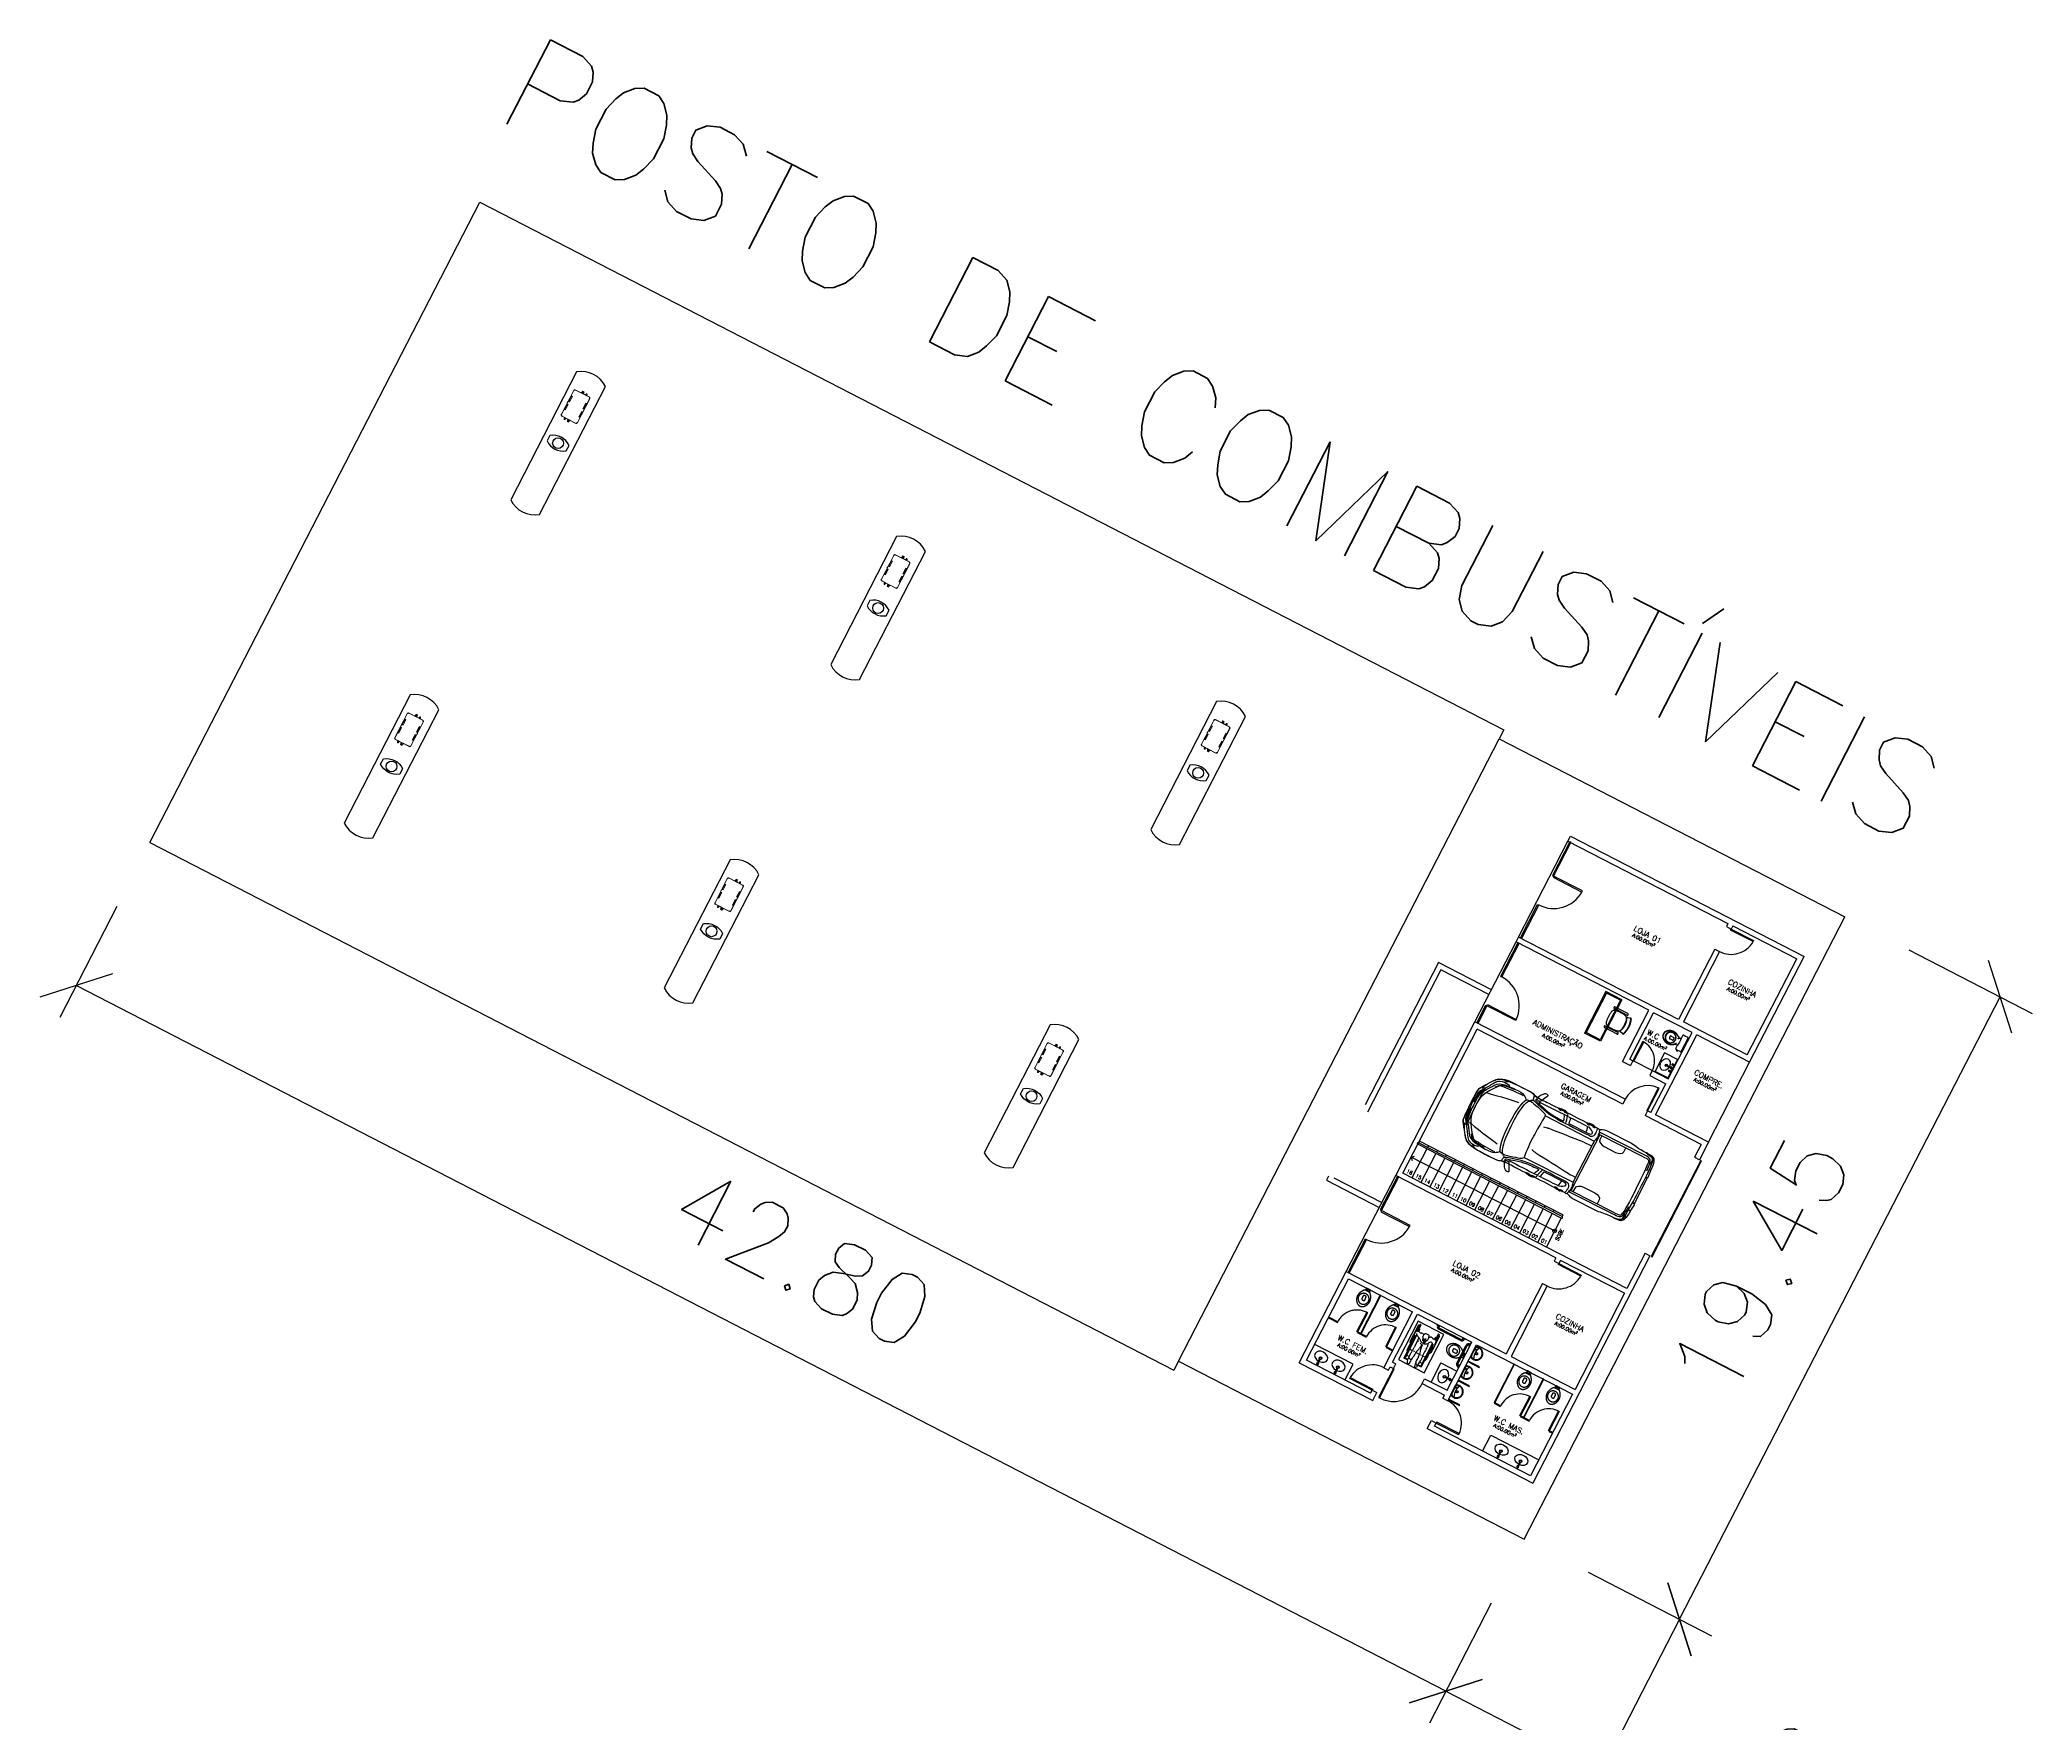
# Model space of a CAD drawing. Header units: millimetres. Extents: x 272118 to 273910, y 9581933 to 9583029.
# Drawn here: x 272743.2 to 272798.5, y 9582909.6 to 9582956.3 of the extents above; entities that cross this region are included whole.
import ezdxf

# ---------------------------------------------------------------- set-up
doc = ezdxf.new("R2010")
doc.units = ezdxf.units.MM
doc.header["$PDMODE"] = 35
doc.linetypes.add('HIDDEN', pattern=[9.525, 6.35, -3.175])
for name, color, linetype in [('ARQ-ALVENARIA', 4, 'Continuous'), ('ARQ-COTAS', 30, 'Continuous'), ('ARQ-ESQ-02', 2, 'Continuous'), ('ARQ-ESTRUTURA', 6, 'Continuous'), ('ARQ-PENA-01', 1, 'Continuous'), ('ARQ-PENA-02', 2, 'Continuous'), ('ARQ-PENA-FINA-CINZA', 8, 'Continuous'), ('ARQ-PROJ-01', 1, 'HIDDEN'), ('ARQ-PÇ-HIDROSSAN', 7, 'Continuous'), ('ARQ-TEXTO2', 2, 'Continuous'), ('ARQ-TEXTO3', 3, 'Continuous')]:
    doc.layers.add(name, color=color, linetype=linetype)
doc.layers.add('ARQ-VP', color=7, linetype='Continuous', plot=False)
doc.styles.add('ROMANS', font='romans.shx')
doc.styles.add('Romans_Anot', font='romans.shx')
doc.dimstyles.new('Escala 1-100', dxfattribs={"dimscale": 10, "dimtxt": 0.2, "dimasz": 0.15, "dimexe": 0.1, "dimexo": 0.2, "dimgap": 0.15, "dimtad": 1, "dimzin": 4, "dimdsep": 46, "dimtxsty": 'Romans_Anot', "dimblk": 'OBLIQUE', "dimcen": 0.25, "dimclrd": 256, "dimclre": 256, "dimclrt": 2, "dimaunit": 1, "dimadec": 3, "dimazin": 0, "dimtfac": 1, "dimtix": 1, "dimtmove": 2, "dimatfit": 3, "dimfxl": 0, "dimlwd": -1, "dimlwe": -1, "dimarcsym": 0})
doc.dimstyles.new('Escala 1-1000', dxfattribs={"dimscale": 15, "dimtxt": 0.2, "dimasz": 0.15, "dimexe": 0.1, "dimexo": 0.2, "dimgap": 0.15, "dimtad": 1, "dimzin": 4, "dimdsep": 46, "dimtxsty": 'Romans_Anot', "dimblk": 'OBLIQUE', "dimcen": 0.25, "dimse1": 1, "dimse2": 1, "dimsd1": 1, "dimsd2": 1, "dimclrd": 256, "dimclre": 256, "dimclrt": 2, "dimaunit": 1, "dimadec": 3, "dimazin": 0, "dimtfac": 1, "dimtix": 1, "dimtmove": 2, "dimatfit": 3, "dimfxl": 0, "dimlwd": -1, "dimlwe": -1, "dimarcsym": 0})

# ---------------------------------------------------------------- blocks, each defined once
blk = doc.blocks.new('BOMBA SUPERIOR')
at = {"layer": 'ARQ-PENA-FINA-CINZA', "lineweight": 5}
for p, q in [((807.283, 415.897), (807.282, 415.896)), ((807.282, 415.896), (807.282, 415.852)), ((807.283, 415.895), (807.282, 415.896)), ((807.282, 415.876), (807.283, 415.877)), ((807.282, 415.872), (807.283, 415.87)), ((807.282, 415.852), (807.283, 415.853)), ((807.282, 415.852), (807.283, 415.851)), ((807.32, 415.895), (807.283, 415.897)), ((807.283, 415.897), (807.283, 415.897)), ((807.32, 415.893), (807.283, 415.895)), ((807.283, 415.895), (807.283, 415.895)), ((807.283, 415.877), (807.283, 415.877)), ((807.283, 415.877), (807.31, 415.877)), ((807.283, 415.87), (807.283, 415.87)), ((807.283, 415.87), (807.31, 415.87)), ((807.283, 415.853), (807.32, 415.855)), ((807.283, 415.853), (807.283, 415.853)), ((807.283, 415.851), (807.32, 415.852)), ((807.283, 415.851), (807.283, 415.851)), ((807.295, 415.988), (807.296, 415.994)), ((807.296, 415.982), (807.295, 415.988)), ((807.295, 415.874), (807.295, 415.875)), ((807.295, 415.875), (807.311, 415.875)), ((807.295, 415.873), (807.295, 415.874)), ((807.311, 415.873), (807.295, 415.873)), ((807.295, 415.873), (807.295, 415.873)), ((807.295, 415.873), (807.295, 415.873)), ((807.296, 415.994), (807.3, 415.998)), ((807.3, 415.978), (807.296, 415.982)), ((807.3, 415.998), (807.304, 416.002)), ((807.304, 415.974), (807.3, 415.978)), ((807.304, 416.002), (807.31, 416.003)), ((807.31, 415.973), (807.304, 415.974)), ((807.31, 416.003), (807.327, 416.003)), ((807.327, 415.973), (807.31, 415.973)), ((807.321, 415.88), (807.312, 415.879)), ((807.312, 415.879), (807.312, 415.869)), ((807.312, 415.869), (807.312, 415.879)), ((807.312, 415.878), (807.312, 415.878)), ((807.312, 415.878), (807.312, 415.877)), ((807.312, 415.875), (807.312, 415.874)), ((807.312, 415.873), (807.312, 415.873)), ((807.312, 415.87), (807.312, 415.87)), ((807.312, 415.87), (807.312, 415.869)), ((807.312, 415.869), (807.313, 415.869)), ((807.321, 415.867), (807.312, 415.869)), ((807.321, 415.907), (807.32, 415.906)), ((807.32, 415.906), (807.321, 415.906)), ((807.32, 415.906), (807.32, 415.89)), ((807.32, 415.904), (807.32, 415.903)), ((807.321, 415.903), (807.32, 415.903)), ((807.32, 415.903), (807.321, 415.903)), ((807.321, 415.895), (807.32, 415.895)), ((807.32, 415.895), (807.321, 415.895)), ((807.32, 415.89), (807.321, 415.89)), ((807.321, 415.859), (807.32, 415.859)), ((807.32, 415.859), (807.32, 415.842)), ((807.32, 415.852), (807.32, 415.853)), ((807.32, 415.853), (807.321, 415.853)), ((807.321, 415.852), (807.32, 415.852)), ((807.321, 415.845), (807.32, 415.844)), ((807.32, 415.844), (807.321, 415.844)), ((807.32, 415.842), (807.32, 415.841)), ((807.32, 415.841), (807.321, 415.841)), ((807.323, 415.907), (807.321, 415.907)), ((807.321, 415.907), (807.321, 415.907)), ((807.321, 415.903), (807.321, 415.903)), ((807.321, 415.899), (807.322, 415.901)), ((807.321, 415.897), (807.321, 415.899)), ((807.321, 415.892), (807.321, 415.897)), ((807.321, 415.896), (807.321, 415.895)), ((807.321, 415.856), (807.321, 415.892)), ((807.321, 415.851), (807.321, 415.856)), ((807.321, 415.848), (807.321, 415.851)), ((807.322, 415.846), (807.321, 415.848)), ((807.321, 415.841), (807.321, 415.84)), ((807.321, 415.84), (807.322, 415.84)), ((807.322, 415.907), (807.342, 415.907)), ((807.322, 415.903), (807.323, 415.905)), ((807.322, 415.901), (807.322, 415.903)), ((807.322, 415.844), (807.322, 415.846)), ((807.323, 415.843), (807.322, 415.844)), ((807.342, 415.84), (807.322, 415.84)), ((807.322, 415.84), (807.323, 415.84)), ((807.323, 415.905), (807.324, 415.906)), ((807.323, 415.905), (807.323, 415.905)), ((807.323, 415.842), (807.323, 415.843)), ((807.324, 415.842), (807.323, 415.842)), ((807.324, 415.906), (807.342, 415.906)), ((807.342, 415.841), (807.324, 415.842)), ((807.327, 416.013), (807.327, 415.964)), ((807.346, 416.013), (807.327, 416.013)), ((807.327, 415.964), (807.346, 415.964)), ((807.346, 415.91), (807.338, 415.91)), ((807.338, 415.91), (807.338, 415.837)), ((807.338, 415.837), (807.346, 415.837)), ((807.343, 415.909), (807.342, 415.908)), ((807.342, 415.908), (807.342, 415.839)), ((807.342, 415.907), (807.342, 415.907)), ((807.342, 415.907), (807.342, 415.907)), ((807.342, 415.906), (807.342, 415.907)), ((807.342, 415.906), (807.342, 415.906)), ((807.342, 415.841), (807.342, 415.841)), ((807.342, 415.84), (807.342, 415.84)), ((807.342, 415.839), (807.342, 415.839)), ((807.342, 415.839), (807.343, 415.839)), ((807.344, 415.909), (807.343, 415.909)), ((807.343, 415.839), (807.344, 415.839)), ((807.344, 415.839), (807.344, 415.909)), ((807.344, 415.909), (807.346, 415.909)), ((807.344, 415.839), (807.346, 415.839)), ((807.347, 416.101), (807.346, 416.098)), ((807.346, 416.098), (807.346, 416.094)), ((807.346, 416.094), (807.346, 415.654)), ((807.346, 416.083), (807.346, 416.084)), ((807.346, 416.084), (807.348, 416.084)), ((807.347, 416.083), (807.346, 416.083)), ((807.346, 415.964), (807.346, 416.013)), ((807.346, 415.822), (807.346, 415.925)), ((807.346, 415.837), (807.346, 415.91)), ((807.346, 415.839), (807.346, 415.909)), ((807.346, 415.909), (807.346, 415.839)), ((807.346, 415.839), (807.346, 415.839)), ((807.346, 415.664), (807.346, 415.665)), ((807.346, 415.665), (807.347, 415.665)), ((807.348, 415.664), (807.346, 415.664)), ((807.346, 415.654), (807.346, 415.651)), ((807.346, 415.651), (807.347, 415.647)), ((807.348, 416.105), (807.347, 416.103)), ((807.347, 416.103), (807.347, 416.102)), ((807.347, 416.102), (807.347, 416.101)), ((807.347, 415.647), (807.347, 415.646)), ((807.347, 415.646), (807.348, 415.642)), ((807.349, 416.108), (807.348, 416.105)), ((807.348, 416.084), (807.348, 415.664)), ((807.348, 415.642), (807.35, 415.639)), ((807.35, 416.109), (807.349, 416.108)), ((807.351, 416.11), (807.35, 416.109)), ((807.35, 415.639), (807.351, 415.638)), ((807.353, 416.112), (807.351, 416.11)), ((807.351, 415.638), (807.353, 415.634)), ((807.354, 416.114), (807.353, 416.112)), ((807.353, 415.634), (807.355, 415.632)), ((807.355, 416.115), (807.354, 416.114)), ((807.356, 416.116), (807.355, 416.115)), ((807.355, 415.632), (807.357, 415.631)), ((807.358, 416.118), (807.356, 416.116)), ((807.358, 415.643), (807.357, 415.641)), ((807.357, 415.641), (807.358, 415.639)), ((807.357, 415.631), (807.36, 415.628)), ((807.36, 416.119), (807.358, 416.118)), ((807.36, 415.645), (807.358, 415.641)), ((807.36, 415.645), (807.358, 415.643)), ((807.358, 415.641), (807.36, 415.637)), ((807.358, 415.639), (807.36, 415.637)), ((807.361, 416.12), (807.36, 416.119)), ((807.361, 416.109), (807.36, 416.107)), ((807.36, 416.107), (807.361, 416.104)), ((807.361, 415.646), (807.36, 415.645)), ((807.363, 415.646), (807.36, 415.645)), ((807.361, 415.643), (807.36, 415.641)), ((807.36, 415.641), (807.361, 415.638)), ((807.36, 415.637), (807.361, 415.636)), ((807.36, 415.637), (807.363, 415.635)), ((807.36, 415.628), (807.361, 415.627)), ((807.362, 416.12), (807.361, 416.12)), ((807.363, 416.11), (807.361, 416.109)), ((807.361, 416.106), (807.361, 416.107)), ((807.361, 416.107), (807.363, 416.107)), ((807.361, 416.106), (807.361, 416.107)), ((807.363, 416.106), (807.361, 416.106)), ((807.361, 416.104), (807.363, 416.103)), ((807.363, 415.646), (807.361, 415.646)), ((807.363, 415.645), (807.361, 415.643)), ((807.361, 415.64), (807.361, 415.641)), ((807.361, 415.641), (807.363, 415.641)), ((807.361, 415.64), (807.361, 415.641)), ((807.363, 415.64), (807.361, 415.64)), ((807.361, 415.638), (807.363, 415.637)), ((807.361, 415.636), (807.363, 415.635)), ((807.361, 415.627), (807.364, 415.626)), ((807.364, 416.122), (807.362, 416.12)), ((807.365, 416.109), (807.363, 416.11)), ((807.364, 416.109), (807.363, 416.109)), ((807.363, 416.109), (807.363, 416.109)), ((807.363, 416.107), (807.363, 416.109)), ((807.363, 416.109), (807.364, 416.109)), ((807.363, 416.105), (807.363, 416.106)), ((807.363, 416.105), (807.363, 416.105)), ((807.363, 416.105), (807.364, 416.105)), ((807.364, 416.105), (807.363, 416.105)), ((807.363, 416.103), (807.365, 416.104)), ((807.367, 415.645), (807.363, 415.646)), ((807.367, 415.645), (807.363, 415.646)), ((807.365, 415.643), (807.363, 415.645)), ((807.363, 415.641), (807.363, 415.643)), ((807.363, 415.643), (807.364, 415.643)), ((807.364, 415.642), (807.363, 415.642)), ((807.363, 415.642), (807.363, 415.642)), ((807.363, 415.639), (807.363, 415.64)), ((807.363, 415.639), (807.363, 415.639)), ((807.363, 415.639), (807.364, 415.639)), ((807.364, 415.639), (807.363, 415.639)), ((807.363, 415.637), (807.365, 415.638)), ((807.363, 415.635), (807.367, 415.637)), ((807.363, 415.635), (807.367, 415.637)), ((807.367, 416.123), (807.364, 416.122)), ((807.364, 416.109), (807.364, 416.109)), ((807.364, 416.109), (807.364, 416.107)), ((807.364, 416.107), (807.365, 416.107)), ((807.365, 416.106), (807.364, 416.106)), ((807.364, 416.106), (807.364, 416.105)), ((807.364, 416.105), (807.364, 416.105)), ((807.364, 415.643), (807.364, 415.641)), ((807.364, 415.642), (807.364, 415.642)), ((807.364, 415.641), (807.365, 415.641)), ((807.365, 415.64), (807.364, 415.64)), ((807.364, 415.64), (807.364, 415.639)), ((807.364, 415.639), (807.364, 415.639)), ((807.364, 415.626), (807.368, 415.625)), ((807.367, 416.107), (807.365, 416.109)), ((807.365, 416.104), (807.367, 416.107)), ((807.365, 416.107), (807.365, 416.106)), ((807.365, 416.107), (807.365, 416.106)), ((807.367, 415.641), (807.365, 415.643)), ((807.365, 415.638), (807.367, 415.641)), ((807.365, 415.641), (807.365, 415.64)), ((807.365, 415.641), (807.365, 415.64)), ((807.368, 416.123), (807.367, 416.123)), ((807.368, 415.641), (807.367, 415.645)), ((807.368, 415.643), (807.367, 415.645)), ((807.367, 415.637), (807.368, 415.641)), ((807.367, 415.637), (807.368, 415.639)), ((807.372, 416.123), (807.368, 416.123)), ((807.369, 415.641), (807.368, 415.643)), ((807.368, 415.639), (807.369, 415.641)), ((807.368, 415.625), (807.369, 415.625)), ((807.369, 415.625), (807.374, 415.624)), ((807.375, 416.124), (807.372, 416.123)), ((807.376, 416.124), (807.375, 416.124)), ((807.386, 416.124), (807.376, 416.124)), ((807.386, 416.122), (808.126, 416.122)), ((807.386, 415.624), (807.386, 415.626)), ((807.386, 415.626), (808.126, 415.626)), ((807.387, 416.124), (808.125, 416.124)), ((807.715, 416.107), (807.543, 416.107)), ((807.543, 416.107), (807.543, 416.084)), ((807.543, 416.084), (807.715, 416.084)), ((807.716, 415.663), (807.544, 415.663)), ((807.544, 415.663), (807.544, 415.64)), ((807.544, 415.64), (807.716, 415.64)), ((807.715, 416.084), (807.715, 416.107)), ((807.716, 415.64), (807.716, 415.663)), ((807.742, 416.125), (807.745, 416.128)), ((807.742, 416.124), (807.745, 416.127)), ((807.743, 416.125), (807.742, 416.125)), ((807.742, 416.125), (807.742, 416.124)), ((807.745, 416.128), (807.767, 416.128)), ((807.745, 416.127), (807.767, 416.127)), ((807.767, 416.128), (807.77, 416.125)), ((807.767, 416.127), (807.77, 416.124)), ((807.77, 416.125), (807.769, 416.125)), ((807.77, 416.124), (807.77, 416.125)), ((807.968, 415.663), (807.796, 415.663)), ((807.796, 415.663), (807.796, 415.64)), ((807.796, 415.64), (807.968, 415.64)), ((807.968, 416.107), (807.797, 416.107)), ((807.797, 416.107), (807.797, 416.084)), ((807.797, 416.084), (807.968, 416.084)), ((807.968, 416.084), (807.968, 416.107)), ((807.968, 415.64), (807.968, 415.663)), ((808.136, 416.124), (808.126, 416.124)), ((808.126, 415.626), (808.126, 415.624)), ((808.137, 416.124), (808.136, 416.124)), ((808.14, 416.123), (808.137, 416.124)), ((808.138, 415.624), (808.142, 415.625)), ((808.143, 416.123), (808.14, 416.123)), ((808.142, 415.625), (808.144, 415.625)), ((808.144, 416.123), (808.143, 416.123)), ((808.145, 415.645), (808.143, 415.641)), ((808.145, 415.645), (808.143, 415.643)), ((808.143, 415.643), (808.143, 415.641)), ((808.143, 415.641), (808.145, 415.637)), ((808.143, 415.641), (808.143, 415.639)), ((808.143, 415.639), (808.145, 415.637)), ((808.147, 416.122), (808.144, 416.123)), ((808.147, 415.646), (808.144, 415.646)), ((808.144, 415.646), (808.144, 415.641)), ((808.144, 415.641), (808.147, 415.641)), ((808.144, 415.625), (808.147, 415.626)), ((808.146, 416.109), (808.145, 416.107)), ((808.145, 416.107), (808.146, 416.104)), ((808.146, 415.646), (808.145, 415.645)), ((808.149, 415.646), (808.145, 415.645)), ((808.146, 415.643), (808.145, 415.641)), ((808.145, 415.641), (808.146, 415.638)), ((808.145, 415.637), (808.146, 415.636)), ((808.145, 415.637), (808.149, 415.635)), ((808.149, 416.11), (808.146, 416.109)), ((808.146, 416.104), (808.149, 416.103)), ((808.149, 415.646), (808.146, 415.646)), ((808.149, 415.645), (808.146, 415.643)), ((808.146, 415.638), (808.149, 415.637)), ((808.146, 415.636), (808.149, 415.635)), ((808.15, 416.12), (808.147, 416.122)), ((808.148, 416.107), (808.147, 416.107)), ((808.147, 416.107), (808.147, 416.106)), ((808.147, 416.106), (808.147, 416.107)), ((808.147, 416.106), (808.148, 416.106)), ((808.147, 415.641), (808.147, 415.646)), ((808.147, 415.641), (808.147, 415.64)), ((808.147, 415.64), (808.147, 415.641)), ((808.147, 415.641), (808.148, 415.641)), ((808.147, 415.64), (808.148, 415.64)), ((808.147, 415.626), (808.15, 415.627)), ((808.149, 416.109), (808.148, 416.109)), ((808.148, 416.109), (808.148, 416.109)), ((808.148, 416.109), (808.148, 416.107)), ((808.148, 416.109), (808.149, 416.109)), ((808.148, 416.106), (808.148, 416.105)), ((808.148, 416.105), (808.148, 416.105)), ((808.148, 416.105), (808.149, 416.105)), ((808.149, 416.105), (808.148, 416.105)), ((808.148, 415.641), (808.148, 415.643)), ((808.148, 415.643), (808.149, 415.643)), ((808.149, 415.642), (808.148, 415.642)), ((808.148, 415.642), (808.148, 415.642)), ((808.148, 415.64), (808.148, 415.639)), ((808.148, 415.639), (808.148, 415.639)), ((808.148, 415.639), (808.149, 415.639)), ((808.149, 415.639), (808.148, 415.639)), ((808.151, 416.109), (808.149, 416.11)), ((808.15, 416.109), (808.149, 416.109)), ((808.149, 416.109), (808.149, 416.107)), ((808.149, 416.107), (808.15, 416.107)), ((808.15, 416.106), (808.149, 416.106)), ((808.149, 416.106), (808.149, 416.105)), ((808.149, 416.105), (808.15, 416.105)), ((808.149, 416.103), (808.151, 416.104)), ((808.152, 415.645), (808.149, 415.646)), ((808.152, 415.645), (808.149, 415.646)), ((808.151, 415.643), (808.149, 415.645)), ((808.149, 415.643), (808.149, 415.641)), ((808.15, 415.642), (808.149, 415.642)), ((808.149, 415.641), (808.15, 415.641)), ((808.15, 415.64), (808.149, 415.64)), ((808.149, 415.64), (808.149, 415.639)), ((808.149, 415.639), (808.15, 415.639)), ((808.149, 415.637), (808.151, 415.638)), ((808.149, 415.635), (808.152, 415.637)), ((808.149, 415.635), (808.152, 415.637)), ((808.151, 416.12), (808.15, 416.12)), ((808.15, 416.106), (808.15, 416.107)), ((808.15, 416.107), (808.15, 416.106)), ((808.15, 415.64), (808.15, 415.641)), ((808.15, 415.641), (808.15, 415.64)), ((808.15, 415.627), (808.152, 415.628)), ((808.152, 416.119), (808.151, 416.12)), ((808.152, 416.107), (808.151, 416.109)), ((808.151, 416.104), (808.152, 416.107)), ((808.152, 415.641), (808.151, 415.643)), ((808.151, 415.638), (808.152, 415.641)), ((808.154, 416.118), (808.152, 416.119)), ((808.154, 415.641), (808.152, 415.645)), ((808.154, 415.643), (808.152, 415.645)), ((808.152, 415.637), (808.154, 415.641)), ((808.152, 415.637), (808.154, 415.639)), ((808.152, 415.628), (808.155, 415.631)), ((808.156, 416.116), (808.154, 416.118)), ((808.154, 415.641), (808.154, 415.643)), ((808.154, 415.639), (808.154, 415.641)), ((808.155, 415.631), (808.157, 415.632)), ((808.157, 416.115), (808.156, 416.116)), ((808.158, 416.114), (808.157, 416.115)), ((808.157, 415.632), (808.158, 415.634)), ((808.159, 416.112), (808.158, 416.114)), ((808.158, 415.634), (808.161, 415.638)), ((808.161, 416.11), (808.159, 416.112)), ((808.162, 416.109), (808.161, 416.11)), ((808.161, 415.638), (808.162, 415.639)), ((808.162, 416.108), (808.162, 416.109)), ((808.163, 416.105), (808.162, 416.108)), ((808.162, 415.639), (808.163, 415.642)), ((808.164, 416.103), (808.163, 416.105)), ((808.163, 415.642), (808.165, 415.646)), ((808.165, 416.102), (808.164, 416.103)), ((808.164, 415.664), (808.164, 416.084)), ((808.164, 416.084), (808.166, 416.084)), ((808.166, 415.664), (808.164, 415.664)), ((808.165, 416.101), (808.165, 416.102)), ((808.165, 416.098), (808.165, 416.101)), ((808.165, 416.095), (808.165, 416.098)), ((808.166, 416.094), (808.165, 416.095)), ((808.165, 416.084), (808.165, 416.083)), ((808.165, 416.083), (808.166, 416.083)), ((808.166, 415.665), (808.165, 415.665)), ((808.165, 415.665), (808.165, 415.664)), ((808.165, 415.651), (808.166, 415.654)), ((808.165, 415.647), (808.165, 415.651)), ((808.165, 415.646), (808.165, 415.647)), ((808.166, 415.654), (808.166, 416.094)), ((808.166, 415.822), (808.166, 415.925)), ((808.166, 415.837), (808.166, 415.91)), ((808.166, 415.91), (808.173, 415.91)), ((808.166, 415.839), (808.166, 415.909)), ((808.166, 415.909), (808.166, 415.839)), ((808.167, 415.909), (808.166, 415.909)), ((808.167, 415.839), (808.166, 415.839)), ((808.166, 415.839), (808.166, 415.839)), ((808.173, 415.837), (808.166, 415.837)), ((808.184, 415.784), (808.166, 415.784)), ((808.166, 415.784), (808.166, 415.734)), ((808.166, 415.734), (808.184, 415.734)), ((808.167, 415.909), (808.168, 415.909)), ((808.167, 415.839), (808.167, 415.909)), ((808.168, 415.839), (808.167, 415.839)), ((808.168, 415.909), (808.169, 415.908)), ((808.169, 415.839), (808.168, 415.839)), ((808.169, 415.908), (808.169, 415.839)), ((808.17, 415.907), (808.169, 415.907)), ((808.169, 415.906), (808.169, 415.907)), ((808.17, 415.906), (808.169, 415.906)), ((808.169, 415.841), (808.17, 415.841)), ((808.169, 415.84), (808.17, 415.84)), ((808.169, 415.839), (808.169, 415.839)), ((808.19, 415.907), (808.17, 415.907)), ((808.17, 415.907), (808.17, 415.907)), ((808.188, 415.906), (808.17, 415.906)), ((808.17, 415.841), (808.188, 415.842)), ((808.17, 415.84), (808.19, 415.84)), ((808.173, 415.91), (808.173, 415.837)), ((808.184, 415.734), (808.184, 415.784)), ((808.184, 415.774), (808.201, 415.774)), ((808.201, 415.745), (808.184, 415.745)), ((808.188, 415.907), (808.19, 415.907)), ((808.188, 415.905), (808.188, 415.906)), ((808.189, 415.905), (808.188, 415.905)), ((808.188, 415.842), (808.189, 415.843)), ((808.188, 415.842), (808.188, 415.842)), ((808.19, 415.84), (808.188, 415.84)), ((808.19, 415.903), (808.189, 415.905)), ((808.189, 415.844), (808.19, 415.846)), ((808.189, 415.843), (808.189, 415.844)), ((808.19, 415.907), (808.191, 415.907)), ((808.19, 415.901), (808.19, 415.903)), ((808.19, 415.899), (808.19, 415.901)), ((808.191, 415.897), (808.19, 415.899)), ((808.19, 415.848), (808.191, 415.851)), ((808.19, 415.846), (808.19, 415.848)), ((808.191, 415.841), (808.19, 415.84)), ((808.19, 415.84), (808.19, 415.84)), ((808.191, 415.907), (808.192, 415.906)), ((808.191, 415.903), (808.192, 415.903)), ((808.192, 415.903), (808.191, 415.903)), ((808.191, 415.892), (808.191, 415.897)), ((808.191, 415.896), (808.191, 415.895)), ((808.191, 415.895), (808.192, 415.895)), ((808.191, 415.856), (808.191, 415.892)), ((808.192, 415.89), (808.191, 415.89)), ((808.191, 415.88), (808.199, 415.879)), ((808.191, 415.867), (808.199, 415.869)), ((808.191, 415.859), (808.192, 415.859)), ((808.191, 415.851), (808.191, 415.856)), ((808.191, 415.852), (808.192, 415.852)), ((808.191, 415.845), (808.192, 415.844)), ((808.192, 415.841), (808.191, 415.841)), ((808.192, 415.906), (808.192, 415.906)), ((808.192, 415.906), (808.192, 415.89)), ((808.192, 415.904), (808.192, 415.903)), ((808.192, 415.903), (808.192, 415.903)), ((808.192, 415.895), (808.228, 415.897)), ((808.192, 415.893), (808.228, 415.895)), ((808.192, 415.895), (808.192, 415.895)), ((808.192, 415.859), (808.192, 415.842)), ((808.228, 415.853), (808.192, 415.855)), ((808.192, 415.852), (808.192, 415.853)), ((808.192, 415.853), (808.192, 415.853)), ((808.192, 415.852), (808.228, 415.851)), ((808.192, 415.844), (808.192, 415.844)), ((808.192, 415.842), (808.192, 415.841)), ((808.199, 415.879), (808.199, 415.869)), ((808.199, 415.869), (808.199, 415.879)), ((808.2, 415.878), (808.199, 415.877)), ((808.199, 415.877), (808.199, 415.877)), ((808.199, 415.875), (808.2, 415.874)), ((808.2, 415.873), (808.199, 415.873)), ((808.199, 415.873), (808.199, 415.873)), ((808.199, 415.87), (808.199, 415.87)), ((808.199, 415.87), (808.2, 415.87)), ((808.199, 415.869), (808.2, 415.869)), ((808.2, 415.878), (808.2, 415.878)), ((808.216, 415.875), (808.2, 415.875)), ((808.2, 415.873), (808.216, 415.873)), ((808.2, 415.87), (808.2, 415.869)), ((808.228, 415.877), (808.201, 415.877)), ((808.228, 415.87), (808.201, 415.87)), ((808.201, 415.774), (808.207, 415.773)), ((808.207, 415.746), (808.201, 415.745)), ((808.207, 415.773), (808.212, 415.77)), ((808.212, 415.749), (808.207, 415.746)), ((808.212, 415.77), (808.215, 415.765)), ((808.215, 415.754), (808.212, 415.749)), ((808.215, 415.765), (808.216, 415.76)), ((808.216, 415.76), (808.215, 415.754)), ((808.217, 415.874), (808.216, 415.875)), ((808.216, 415.873), (808.216, 415.873)), ((808.216, 415.873), (808.217, 415.873)), ((808.217, 415.873), (808.217, 415.874)), ((808.228, 415.897), (808.229, 415.897)), ((808.228, 415.895), (808.229, 415.895)), ((808.229, 415.877), (808.228, 415.877)), ((808.229, 415.87), (808.228, 415.87)), ((808.229, 415.853), (808.228, 415.853)), ((808.228, 415.851), (808.229, 415.851)), ((808.229, 415.897), (808.23, 415.896)), ((808.229, 415.895), (808.23, 415.896)), ((808.23, 415.876), (808.229, 415.877)), ((808.23, 415.872), (808.229, 415.87)), ((808.23, 415.852), (808.229, 415.853)), ((808.229, 415.851), (808.23, 415.852)), ((808.23, 415.896), (808.23, 415.852)), ((807.374, 415.624), (807.376, 415.624)), ((807.376, 415.624), (807.386, 415.624)), ((807.386, 415.624), (807.387, 415.624)), ((807.387, 415.624), (807.386, 415.624)), ((808.125, 415.624), (807.387, 415.624)), ((807.387, 415.624), (807.388, 415.624)), ((807.742, 415.623), (807.742, 415.624)), ((807.742, 415.624), (807.745, 415.62)), ((807.745, 415.619), (807.742, 415.623)), ((807.742, 415.623), (807.743, 415.623)), ((807.745, 415.62), (807.767, 415.62)), ((807.767, 415.619), (807.745, 415.619)), ((807.767, 415.62), (807.77, 415.624)), ((807.77, 415.623), (807.767, 415.619)), ((807.77, 415.623), (807.769, 415.623)), ((807.77, 415.624), (807.77, 415.623)), ((808.125, 415.624), (808.125, 415.624)), ((808.125, 415.624), (808.136, 415.624)), ((808.126, 415.624), (808.125, 415.624)), ((808.136, 415.624), (808.138, 415.624))]:
    blk.add_line(p, q, dxfattribs=at)
for centre, radius in [((807.363, 416.107), 0.00513), ((807.363, 416.107), 0.00546), ((808.148, 416.107), 0.00513), ((808.149, 416.107), 0.00546)]:
    blk.add_circle(centre, radius, dxfattribs=at)
blk = doc.blocks.new('_Oblique')
at = {"color": 0, "linetype": 'ByBlock', "lineweight": -2}
blk.add_line((-0.5, -0.5), (0.5, 0.5), dxfattribs=at)
blk = doc.blocks.new('*D64')
at = {"layer": 'ARQ-COTAS', "transparency": 16777216}
for p, q in [((272745.319, 9582932.26), (272743.729, 9582929.175)), ((272782.235, 9582910.462), (272744.187, 9582930.064)), ((272783.492, 9582912.902), (272781.777, 9582909.573))]:
    blk.add_line(p, q, dxfattribs=at)
at = {"layer": 'Defpoints', "color": 0, "transparency": 16777216}
for p in [(272746.235, 9582934.038), (272744.187, 9582930.064), (272784.408, 9582914.68)]:
    blk.add_point(p, dxfattribs=at)
at = {"layer": 'ARQ-COTAS', "transparency": 16777216, "xscale": 1.5, "yscale": 1.5, "zscale": 1.5}
for p, rotation in [((272744.187, 9582930.064), 152.7420631339131), ((272782.235, 9582910.462), 332.7420631339131)]:
    blk.add_blockref('_Oblique', p, dxfattribs=dict(at, rotation=rotation))
at = {"layer": 'ARQ-COTAS', "color": 2, "transparency": 16777216, "insert": (272764.356, 9582922.485), "char_height": 2, "attachment_point": 5, "rotation": 332.7421, "style": 'Romans_Anot'}
blk.add_mtext('42.80', dxfattribs=at)
blk = doc.blocks.new('*D65')
at = {"layer": 'ARQ-COTAS', "transparency": 16777216}
for p, q in [((272795.094, 9582931.054), (272798.52, 9582929.289)), ((272788.723, 9582912.457), (272797.631, 9582929.747)), ((272786.186, 9582913.764), (272789.612, 9582911.999))]:
    blk.add_line(p, q, dxfattribs=at)
at = {"layer": 'Defpoints', "color": 0, "transparency": 16777216}
for p in [(272793.316, 9582931.97), (272797.631, 9582929.747), (272784.408, 9582914.68)]:
    blk.add_point(p, dxfattribs=at)
at = {"layer": 'ARQ-COTAS', "transparency": 16777216, "xscale": 1.5, "yscale": 1.5, "zscale": 1.5}
for p, rotation in [((272797.631, 9582929.747), 62.74206312157575), ((272788.723, 9582912.457), 242.7420631215758)]:
    blk.add_blockref('_Oblique', p, dxfattribs=dict(at, rotation=rotation))
at = {"layer": 'ARQ-COTAS', "color": 2, "transparency": 16777216, "insert": (272790.955, 9582922.247), "char_height": 2, "attachment_point": 5, "rotation": 62.7421, "style": 'Romans_Anot'}
blk.add_mtext('19.45', dxfattribs=at)
blk = doc.blocks.new('*D59')
at = {"layer": 'Defpoints', "color": 0, "transparency": 16777216}
for p in [(272759.858, 9582986.835), (272765.568, 9582980.369), (272684.902, 9582920.64)]:
    blk.add_point(p, dxfattribs=at)
at = {"layer": 'ARQ-COTAS', "color": 2, "transparency": 16777216, "insert": (272725.608, 9582950.082), "char_height": 3, "attachment_point": 5, "rotation": 41.4483, "style": 'Romans_Anot'}
blk.add_mtext('100.00', dxfattribs=at)
blk = doc.blocks.new('*D60')
at = {"layer": 'Defpoints', "color": 0, "transparency": 16777216}
for p in [(272684.902, 9582920.64), (272773.798, 9582874.841), (272773.798, 9582874.841)]:
    blk.add_point(p, dxfattribs=at)
at = {"layer": 'ARQ-COTAS', "color": 2, "transparency": 16777216, "insert": (272729.84, 9582902.302), "char_height": 3, "attachment_point": 5, "rotation": 332.7421, "style": 'Romans_Anot'}
blk.add_mtext('100.00', dxfattribs=at)
blk = doc.blocks.new('*D61')
at = {"layer": 'Defpoints', "color": 0, "transparency": 16777216}
for p in [(272848.753, 9582941.035), (272848.753, 9582941.035), (272773.798, 9582874.841)]:
    blk.add_point(p, dxfattribs=at)
at = {"layer": 'ARQ-COTAS', "color": 2, "transparency": 16777216, "insert": (272808.793, 9582910.749), "char_height": 3, "attachment_point": 5, "rotation": 41.4483, "style": 'Romans_Anot'}
blk.add_mtext('100.00', dxfattribs=at)
blk = doc.blocks.new('*D62')
at = {"layer": 'Defpoints', "color": 0, "transparency": 16777216}
for p in [(272759.858, 9582986.835), (272756.78, 9582980.861), (272848.753, 9582941.035)]:
    blk.add_point(p, dxfattribs=at)
at = {"layer": 'ARQ-COTAS', "color": 2, "transparency": 16777216, "insert": (272802.945, 9582961.295), "char_height": 3, "attachment_point": 5, "rotation": 332.7421, "style": 'Romans_Anot'}
blk.add_mtext('100.00', dxfattribs=at)
blk = doc.blocks.new('*D63')
at = {"layer": 'ARQ-COTAS', "transparency": 16777216}
for p, q in [((272783.492, 9582912.902), (272781.777, 9582909.573)), ((272782.235, 9582910.462), (272804.025, 9582899.236)), ((272805.282, 9582901.676), (272803.567, 9582898.347))]:
    blk.add_line(p, q, dxfattribs=at)
at = {"layer": 'Defpoints', "color": 0, "transparency": 16777216}
for p in [(272784.408, 9582914.68), (272806.198, 9582903.454), (272804.025, 9582899.236)]:
    blk.add_point(p, dxfattribs=at)
at = {"layer": 'ARQ-COTAS', "transparency": 16777216, "xscale": 1.5, "yscale": 1.5, "zscale": 1.5}
for p, rotation in [((272782.235, 9582910.462), 152.7420631240828), ((272804.025, 9582899.236), 332.7420631240828)]:
    blk.add_blockref('_Oblique', p, dxfattribs=dict(at, rotation=rotation))
at = {"layer": 'ARQ-COTAS', "color": 2, "transparency": 16777216, "insert": (272794.275, 9582907.071), "char_height": 2, "attachment_point": 5, "rotation": 332.7421, "style": 'Romans_Anot'}
blk.add_mtext('24.51', dxfattribs=at)
blk = doc.blocks.new('*D66')
at = {"layer": 'ARQ-COTAS', "transparency": 16777216}
for p, q in [((272786.186, 9582913.764), (272789.612, 9582911.999)), ((272788.723, 9582912.457), (272770.277, 9582876.654)), ((272767.74, 9582877.962), (272771.166, 9582876.196))]:
    blk.add_line(p, q, dxfattribs=at)
at = {"layer": 'Defpoints', "color": 0, "transparency": 16777216}
for p in [(272784.408, 9582914.68), (272765.962, 9582878.878), (272770.277, 9582876.654)]:
    blk.add_point(p, dxfattribs=at)
at = {"layer": 'ARQ-COTAS', "transparency": 16777216, "xscale": 1.5, "yscale": 1.5, "zscale": 1.5}
for p, rotation in [((272788.723, 9582912.457), 62.74206312654631), ((272770.277, 9582876.654), 242.7420631265463)]:
    blk.add_blockref('_Oblique', p, dxfattribs=dict(at, rotation=rotation))
at = {"layer": 'ARQ-COTAS', "color": 2, "transparency": 16777216, "insert": (272777.278, 9582895.701), "char_height": 2, "attachment_point": 5, "rotation": 62.7421, "style": 'Romans_Anot'}
blk.add_mtext('40.28', dxfattribs=at)

msp = doc.modelspace()

# ---------------------------------------------------------------- hatches: boundary and pattern name
at = {"layer": 'ARQ-ALVENARIA'}
h = msp.add_hatch(color=8, dxfattribs=at)
h.paths.add_polyline_path([(272784.764, 9582926.907, 0.002536), (272784.797, 9582926.872)], flags=0)
h.paths.add_polyline_path([(272784.797, 9582926.872, 0.139761), (272784.857, 9582926.848)], flags=0)
h.paths.add_polyline_path([(272785.065, 9582926.999, 0.291649), (272785.073, 9582927.013)], flags=0)
h = msp.add_hatch(color=8, dxfattribs=at)
h.paths.add_polyline_path([(272783.928, 9582925.19, 0.001), (272783.881, 9582925.197)], flags=0)
h.paths.add_polyline_path([(272783.983, 9582925.156, 0.139158), (272783.928, 9582925.19)], flags=0)

# ---------------------------------------------------------------- linework, layer by layer
at = {"color": 8}
for p, q in [((272788.389, 9582927.818), (272788.39, 9582927.818)), ((272788.391, 9582927.818), (272788.392, 9582927.817)), ((272788.392, 9582927.817), (272788.49, 9582927.766)), ((272788.399, 9582927.836), (272788.399, 9582927.837)), ((272788.401, 9582927.835), (272788.4, 9582927.836)), ((272788.5, 9582927.785), (272788.401, 9582927.835)), ((272781.427, 9582920.356), (272781.09, 9582919.703)), ((272781.32, 9582920.331), (272781.233, 9582920.161)), ((272781.34, 9582920.313), (272781.244, 9582920.126)), ((272781.331, 9582920.317), (272781.247, 9582920.154)), ((272781.386, 9582920.333), (272781.272, 9582920.111)), ((272781.32, 9582920.334), (272781.324, 9582920.347)), ((272781.331, 9582920.355), (272781.34, 9582920.36)), ((272781.473, 9582920.627), (272781.333, 9582920.356)), ((272781.459, 9582920.218), (272781.37, 9582920.041)), ((272781.487, 9582920.62), (272781.391, 9582920.435)), ((272781.508, 9582920.639), (272781.417, 9582920.463)), ((272781.418, 9582920.394), (272781.42, 9582920.353)), ((272781.419, 9582920.374), (272781.434, 9582920.341)), ((272781.421, 9582920.368), (272781.419, 9582920.369)), ((272781.489, 9582920.532), (272781.452, 9582920.46)), ((272781.511, 9582920.52), (272781.478, 9582920.455)), ((272781.536, 9582920.625), (272781.489, 9582920.532)), ((272781.511, 9582920.52), (272781.489, 9582920.532)), ((272781.628, 9582920.37), (272781.57, 9582920.402)), ((272781.601, 9582920.25), (272781.583, 9582920.218)), ((272781.6, 9582920.258), (272781.601, 9582920.241)), ((272781.616, 9582920.209), (272781.603, 9582920.2)), ((272781.611, 9582920.251), (272781.633, 9582920.24)), ((272781.644, 9582920.192), (272781.623, 9582920.204)), ((272781.646, 9582920.191), (272781.668, 9582920.183)), ((272781.703, 9582920.198), (272781.685, 9582920.186)), ((272781.95, 9582920.294), (272781.92, 9582920.236)), ((272782.06, 9582920.325), (272781.93, 9582920.074)), ((272781.937, 9582920.101), (272781.966, 9582920.178)), ((272781.973, 9582920.282), (272781.94, 9582920.218)), ((272781.95, 9582920.294), (272781.973, 9582920.282)), ((272782.049, 9582920.361), (272781.964, 9582920.195)), ((272782.046, 9582920.332), (272781.967, 9582920.179)), ((272782.021, 9582920.375), (272781.973, 9582920.282)), ((272778.661, 9582919.565), (272778.717, 9582919.673)), ((272778.737, 9582919.662), (272778.682, 9582919.554)), ((272778.717, 9582919.673), (272778.718, 9582919.674)), ((272778.718, 9582919.675), (272778.719, 9582919.676)), ((272778.738, 9582919.664), (272778.737, 9582919.662)), ((272778.739, 9582919.666), (272778.738, 9582919.665)), ((272781.272, 9582920.111), (272781.068, 9582919.715)), ((272781.169, 9582919.663), (272781.068, 9582919.715)), ((272781.173, 9582919.675), (272781.073, 9582919.726)), ((272781.214, 9582919.754), (272781.114, 9582919.805)), ((272781.227, 9582920.078), (272781.154, 9582919.935)), ((272781.243, 9582920.07), (272781.169, 9582919.927)), ((272781.299, 9582919.922), (272781.201, 9582919.973)), ((272781.221, 9582919.576), (272781.261, 9582919.636)), ((272781.506, 9582919.815), (272781.4, 9582919.87)), ((272781.465, 9582919.531), (272781.532, 9582919.636)), ((272781.474, 9582919.754), (272781.506, 9582919.815)), ((272781.563, 9582920.078), (272781.503, 9582919.99)), ((272781.51, 9582919.601), (272781.599, 9582919.556)), ((272781.518, 9582919.851), (272781.537, 9582919.958)), ((272781.856, 9582920.111), (272781.53, 9582919.477)), ((272781.571, 9582920.07), (272781.544, 9582919.985)), ((272781.756, 9582919.861), (272781.552, 9582919.466)), ((272781.685, 9582919.723), (272781.586, 9582919.774)), ((272781.74, 9582919.814), (272781.666, 9582919.671)), ((272781.755, 9582919.806), (272781.682, 9582919.663)), ((272781.746, 9582920.12), (272781.715, 9582920.021)), ((272781.856, 9582920.055), (272781.756, 9582919.861)), ((272781.876, 9582920.026), (272781.784, 9582919.847)), ((272781.887, 9582920.023), (272781.806, 9582919.866)), ((272781.906, 9582920.026), (272781.82, 9582919.859)), ((272781.87, 9582920.082), (272781.861, 9582920.065)), ((272781.917, 9582920.037), (272781.928, 9582920.058)), ((272779.147, 9582919.315), (272779.203, 9582919.423)), ((272779.223, 9582919.412), (272779.167, 9582919.304)), ((272779.203, 9582919.423), (272779.203, 9582919.424)), ((272779.204, 9582919.425), (272779.204, 9582919.426)), ((272779.223, 9582919.414), (272779.223, 9582919.412)), ((272779.224, 9582919.415), (272779.224, 9582919.414)), ((272781.409, 9582919.534), (272781.398, 9582919.561)), ((272781.432, 9582919.52), (272781.451, 9582919.522)), ((272781.455, 9582919.515), (272781.552, 9582919.466)), ((272781.461, 9582919.526), (272781.558, 9582919.476)), ((272782.235, 9582919.162), (272782.234, 9582919.162)), ((272782.237, 9582919.161), (272782.236, 9582919.162)), ((272782.345, 9582919.105), (272782.237, 9582919.161)), ((272782.244, 9582919.183), (272782.245, 9582919.182)), ((272782.246, 9582919.182), (272782.247, 9582919.181)), ((272782.247, 9582919.181), (272782.356, 9582919.125)), ((272783.729, 9582917.09), (272783.674, 9582916.982)), ((272783.694, 9582916.972), (272783.75, 9582917.08)), ((272783.73, 9582917.092), (272783.729, 9582917.09)), ((272783.731, 9582917.094), (272783.731, 9582917.093)), ((272783.75, 9582917.08), (272783.75, 9582917.081)), ((272783.751, 9582917.082), (272783.751, 9582917.083)), ((272784.277, 9582916.809), (272784.221, 9582916.7)), ((272784.241, 9582916.69), (272784.297, 9582916.798)), ((272784.277, 9582916.81), (272784.277, 9582916.809)), ((272784.278, 9582916.812), (272784.278, 9582916.811)), ((272784.297, 9582916.798), (272784.298, 9582916.799)), ((272784.298, 9582916.8), (272784.299, 9582916.801))]:
    msp.add_line(p, q, dxfattribs=at)
for points in [[(272788.399, 9582927.837, 0), (272788.397, 9582927.837, 0), (272788.395, 9582927.838, 0), (272788.393, 9582927.838, 0), (272788.392, 9582927.838, 0), (272788.39, 9582927.837, 0), (272788.388, 9582927.836, 0), (272788.387, 9582927.835, 0), (272788.386, 9582927.834, 0), (272788.385, 9582927.832, 0), (272788.384, 9582927.831, 0), (272788.384, 9582927.829, 0), (272788.384, 9582927.827, 0), (272788.384, 9582927.825, 0), (272788.384, 9582927.824, 0), (272788.385, 9582927.822, 0), (272788.386, 9582927.821, 0), (272788.388, 9582927.819, 0), (272788.389, 9582927.818, 0)], [(272788.4, 9582927.836, 0), (272788.398, 9582927.837, 0), (272788.397, 9582927.837, 0), (272788.395, 9582927.837, 0), (272788.393, 9582927.837, 0), (272788.391, 9582927.836, 0), (272788.39, 9582927.835, 0), (272788.388, 9582927.834, 0), (272788.387, 9582927.833, 0), (272788.386, 9582927.831, 0), (272788.386, 9582927.83, 0), (272788.385, 9582927.828, 0), (272788.385, 9582927.826, 0), (272788.385, 9582927.824, 0), (272788.386, 9582927.823, 0), (272788.387, 9582927.821, 0), (272788.388, 9582927.82, 0), (272788.389, 9582927.819, 0), (272788.391, 9582927.818, 0)], [(272788.389, 9582927.819, 0), (272788.387, 9582927.82, 0), (272788.386, 9582927.822, 0), (272788.386, 9582927.823, 0), (272788.385, 9582927.825, 0), (272788.385, 9582927.827, 0), (272788.385, 9582927.828, 0), (272788.386, 9582927.83, 0), (272788.386, 9582927.831, 0)], [(272788.386, 9582927.831, 0), (272788.387, 9582927.833, 0), (272788.388, 9582927.834, 0), (272788.39, 9582927.835, 0), (272788.391, 9582927.836, 0), (272788.393, 9582927.837, 0), (272788.395, 9582927.837, 0), (272788.397, 9582927.837, 0), (272788.398, 9582927.837, 0)], [(272788.392, 9582927.817, 0), (272788.39, 9582927.818, 0), (272788.389, 9582927.819, 0), (272788.388, 9582927.821, 0), (272788.387, 9582927.822, 0), (272788.387, 9582927.824, 0), (272788.386, 9582927.826, 0), (272788.386, 9582927.827, 0), (272788.387, 9582927.829, 0), (272788.387, 9582927.831, 0)], [(272788.387, 9582927.831, 0), (272788.388, 9582927.832, 0), (272788.39, 9582927.834, 0), (272788.391, 9582927.835, 0), (272788.393, 9582927.836, 0), (272788.394, 9582927.836, 0), (272788.396, 9582927.836, 0), (272788.398, 9582927.836, 0), (272788.4, 9582927.836, 0), (272788.401, 9582927.835, 0)], [(272788.392, 9582927.817, 0), (272788.392, 9582927.817, 0)], [(272778.732, 9582919.678, 0), (272778.731, 9582919.679, 0), (272778.729, 9582919.679, 0), (272778.727, 9582919.679, 0), (272778.725, 9582919.679, 0), (272778.723, 9582919.678, 0), (272778.721, 9582919.677, 0), (272778.719, 9582919.676, 0), (272778.718, 9582919.675, 0), (272778.717, 9582919.673, 0)], [(272778.718, 9582919.674, 0), (272778.719, 9582919.676, 0), (272778.72, 9582919.677, 0), (272778.722, 9582919.679, 0), (272778.723, 9582919.679, 0), (272778.725, 9582919.68, 0), (272778.727, 9582919.68, 0), (272778.729, 9582919.68, 0), (272778.731, 9582919.68, 0), (272778.733, 9582919.679, 0), (272778.735, 9582919.678, 0), (272778.736, 9582919.677, 0), (272778.737, 9582919.675, 0), (272778.738, 9582919.673, 0), (272778.739, 9582919.672, 0), (272778.739, 9582919.67, 0), (272778.739, 9582919.668, 0), (272778.739, 9582919.666, 0), (272778.738, 9582919.664, 0)], [(272778.719, 9582919.676, 0), (272778.72, 9582919.678, 0), (272778.721, 9582919.679, 0), (272778.723, 9582919.68, 0), (272778.724, 9582919.681, 0), (272778.726, 9582919.682, 0), (272778.728, 9582919.682, 0), (272778.73, 9582919.682, 0), (272778.732, 9582919.682, 0), (272778.734, 9582919.681, 0), (272778.736, 9582919.68, 0), (272778.737, 9582919.678, 0), (272778.738, 9582919.677, 0), (272778.739, 9582919.675, 0), (272778.74, 9582919.673, 0), (272778.74, 9582919.671, 0), (272778.74, 9582919.669, 0), (272778.74, 9582919.667, 0), (272778.739, 9582919.666, 0)], [(272778.733, 9582919.679, 0), (272778.731, 9582919.68, 0), (272778.729, 9582919.68, 0), (272778.727, 9582919.68, 0), (272778.725, 9582919.68, 0), (272778.724, 9582919.68, 0), (272778.722, 9582919.679, 0), (272778.72, 9582919.677, 0), (272778.719, 9582919.676, 0)], [(272778.737, 9582919.663, 0), (272778.738, 9582919.664, 0), (272778.738, 9582919.666, 0), (272778.739, 9582919.668, 0), (272778.738, 9582919.67, 0), (272778.738, 9582919.672, 0), (272778.737, 9582919.674, 0), (272778.736, 9582919.675, 0), (272778.734, 9582919.677, 0), (272778.732, 9582919.678, 0)], [(272778.739, 9582919.666, 0), (272778.739, 9582919.668, 0), (272778.739, 9582919.67, 0), (272778.739, 9582919.672, 0), (272778.738, 9582919.674, 0), (272778.737, 9582919.676, 0), (272778.736, 9582919.677, 0), (272778.734, 9582919.678, 0), (272778.733, 9582919.679, 0)], [(272778.737, 9582919.663, 0), (272778.737, 9582919.662, 0)], [(272779.203, 9582919.424, 0), (272779.204, 9582919.426, 0), (272779.206, 9582919.427, 0), (272779.207, 9582919.428, 0), (272779.209, 9582919.429, 0), (272779.211, 9582919.43, 0), (272779.213, 9582919.43, 0), (272779.215, 9582919.43, 0), (272779.217, 9582919.43, 0), (272779.219, 9582919.429, 0), (272779.22, 9582919.428, 0), (272779.222, 9582919.427, 0), (272779.223, 9582919.425, 0), (272779.224, 9582919.423, 0), (272779.224, 9582919.421, 0), (272779.225, 9582919.419, 0), (272779.225, 9582919.417, 0), (272779.224, 9582919.416, 0), (272779.223, 9582919.414, 0)], [(272779.218, 9582919.428, 0), (272779.216, 9582919.428, 0), (272779.214, 9582919.429, 0), (272779.212, 9582919.429, 0), (272779.21, 9582919.429, 0), (272779.208, 9582919.428, 0), (272779.207, 9582919.427, 0), (272779.205, 9582919.426, 0), (272779.204, 9582919.424, 0), (272779.203, 9582919.423, 0)], [(272779.204, 9582919.426, 0), (272779.205, 9582919.428, 0), (272779.207, 9582919.429, 0), (272779.208, 9582919.43, 0), (272779.21, 9582919.431, 0), (272779.212, 9582919.432, 0), (272779.214, 9582919.432, 0), (272779.216, 9582919.432, 0), (272779.218, 9582919.431, 0), (272779.219, 9582919.431, 0), (272779.221, 9582919.43, 0), (272779.223, 9582919.428, 0), (272779.224, 9582919.427, 0), (272779.225, 9582919.425, 0), (272779.225, 9582919.423, 0), (272779.226, 9582919.421, 0), (272779.226, 9582919.419, 0), (272779.225, 9582919.417, 0), (272779.224, 9582919.415, 0)], [(272779.219, 9582919.429, 0), (272779.217, 9582919.43, 0), (272779.215, 9582919.43, 0), (272779.213, 9582919.43, 0), (272779.211, 9582919.43, 0), (272779.209, 9582919.429, 0), (272779.207, 9582919.429, 0), (272779.206, 9582919.427, 0), (272779.205, 9582919.426, 0)], [(272779.223, 9582919.412, 0), (272779.224, 9582919.414, 0), (272779.224, 9582919.416, 0), (272779.224, 9582919.418, 0), (272779.224, 9582919.42, 0), (272779.223, 9582919.422, 0), (272779.222, 9582919.424, 0), (272779.221, 9582919.425, 0), (272779.22, 9582919.427, 0), (272779.218, 9582919.428, 0)], [(272779.224, 9582919.416, 0), (272779.225, 9582919.418, 0), (272779.225, 9582919.42, 0), (272779.224, 9582919.422, 0), (272779.224, 9582919.424, 0), (272779.223, 9582919.426, 0), (272779.221, 9582919.427, 0), (272779.22, 9582919.428, 0), (272779.219, 9582919.429, 0)], [(272779.223, 9582919.412, 0), (272779.223, 9582919.412, 0)], [(272782.234, 9582919.162, 0), (272782.232, 9582919.163, 0), (272782.231, 9582919.165, 0), (272782.23, 9582919.166, 0), (272782.229, 9582919.168, 0), (272782.228, 9582919.17, 0), (272782.228, 9582919.172, 0), (272782.228, 9582919.174, 0), (272782.228, 9582919.176, 0), (272782.229, 9582919.178, 0), (272782.23, 9582919.179, 0), (272782.232, 9582919.181, 0), (272782.233, 9582919.182, 0), (272782.235, 9582919.183, 0), (272782.237, 9582919.184, 0), (272782.239, 9582919.184, 0), (272782.241, 9582919.184, 0), (272782.243, 9582919.183, 0), (272782.244, 9582919.183, 0)], [(272782.236, 9582919.162, 0), (272782.234, 9582919.163, 0), (272782.233, 9582919.164, 0), (272782.231, 9582919.165, 0), (272782.23, 9582919.167, 0), (272782.23, 9582919.169, 0), (272782.23, 9582919.171, 0), (272782.23, 9582919.173, 0), (272782.23, 9582919.175, 0), (272782.231, 9582919.177, 0), (272782.232, 9582919.178, 0), (272782.233, 9582919.18, 0), (272782.235, 9582919.181, 0), (272782.237, 9582919.182, 0), (272782.238, 9582919.183, 0), (272782.24, 9582919.183, 0), (272782.242, 9582919.183, 0), (272782.244, 9582919.182, 0), (272782.246, 9582919.182, 0)], [(272782.231, 9582919.177, 0), (272782.23, 9582919.175, 0), (272782.23, 9582919.173, 0), (272782.23, 9582919.171, 0), (272782.23, 9582919.169, 0), (272782.23, 9582919.167, 0), (272782.231, 9582919.166, 0), (272782.233, 9582919.164, 0), (272782.234, 9582919.163, 0)], [(272782.244, 9582919.183, 0), (272782.242, 9582919.183, 0), (272782.24, 9582919.183, 0), (272782.238, 9582919.183, 0), (272782.236, 9582919.182, 0), (272782.234, 9582919.181, 0), (272782.233, 9582919.18, 0), (272782.232, 9582919.178, 0), (272782.231, 9582919.177, 0)], [(272782.232, 9582919.176, 0), (272782.231, 9582919.174, 0), (272782.231, 9582919.172, 0), (272782.231, 9582919.17, 0), (272782.231, 9582919.168, 0), (272782.232, 9582919.167, 0), (272782.233, 9582919.165, 0), (272782.234, 9582919.163, 0), (272782.235, 9582919.162, 0), (272782.237, 9582919.161, 0)], [(272782.247, 9582919.181, 0), (272782.246, 9582919.182, 0), (272782.244, 9582919.182, 0), (272782.242, 9582919.182, 0), (272782.24, 9582919.182, 0), (272782.238, 9582919.181, 0), (272782.236, 9582919.18, 0), (272782.235, 9582919.179, 0), (272782.233, 9582919.178, 0), (272782.232, 9582919.176, 0)], [(272782.247, 9582919.181, 0), (272782.247, 9582919.181, 0)], [(272783.73, 9582917.091, 0), (272783.729, 9582917.09, 0)], [(272783.75, 9582917.081, 0), (272783.751, 9582917.083, 0), (272783.752, 9582917.085, 0), (272783.752, 9582917.087, 0), (272783.751, 9582917.089, 0), (272783.751, 9582917.091, 0), (272783.75, 9582917.093, 0), (272783.749, 9582917.094, 0), (272783.747, 9582917.096, 0), (272783.745, 9582917.097, 0), (272783.744, 9582917.097, 0), (272783.742, 9582917.098, 0), (272783.74, 9582917.098, 0), (272783.738, 9582917.098, 0), (272783.736, 9582917.097, 0), (272783.734, 9582917.096, 0), (272783.733, 9582917.095, 0), (272783.731, 9582917.093, 0), (272783.73, 9582917.092, 0)], [(272783.73, 9582917.091, 0), (272783.731, 9582917.092, 0), (272783.732, 9582917.094, 0), (272783.733, 9582917.095, 0), (272783.735, 9582917.096, 0), (272783.737, 9582917.096, 0), (272783.739, 9582917.097, 0), (272783.741, 9582917.097, 0), (272783.743, 9582917.096, 0), (272783.745, 9582917.095, 0)], [(272783.751, 9582917.083, 0), (272783.752, 9582917.085, 0), (272783.752, 9582917.087, 0), (272783.752, 9582917.089, 0), (272783.752, 9582917.091, 0), (272783.752, 9582917.093, 0), (272783.751, 9582917.094, 0), (272783.749, 9582917.096, 0), (272783.748, 9582917.097, 0), (272783.746, 9582917.098, 0), (272783.745, 9582917.099, 0), (272783.743, 9582917.1, 0), (272783.741, 9582917.1, 0), (272783.739, 9582917.099, 0), (272783.737, 9582917.099, 0), (272783.735, 9582917.098, 0), (272783.733, 9582917.097, 0), (272783.732, 9582917.095, 0), (272783.731, 9582917.094, 0)], [(272783.732, 9582917.094, 0), (272783.733, 9582917.095, 0), (272783.735, 9582917.096, 0), (272783.736, 9582917.097, 0), (272783.738, 9582917.098, 0), (272783.74, 9582917.098, 0), (272783.742, 9582917.098, 0), (272783.744, 9582917.097, 0), (272783.745, 9582917.097, 0)], [(272783.745, 9582917.097, 0), (272783.747, 9582917.096, 0), (272783.749, 9582917.094, 0), (272783.75, 9582917.093, 0), (272783.751, 9582917.091, 0), (272783.751, 9582917.089, 0), (272783.752, 9582917.087, 0), (272783.752, 9582917.085, 0), (272783.751, 9582917.084, 0)], [(272783.745, 9582917.095, 0), (272783.746, 9582917.094, 0), (272783.748, 9582917.093, 0), (272783.749, 9582917.091, 0), (272783.75, 9582917.09, 0), (272783.751, 9582917.088, 0), (272783.751, 9582917.086, 0), (272783.751, 9582917.084, 0), (272783.75, 9582917.082, 0), (272783.75, 9582917.08, 0)], [(272784.299, 9582916.801, 0), (272784.299, 9582916.803, 0), (272784.3, 9582916.805, 0), (272784.3, 9582916.807, 0), (272784.3, 9582916.809, 0), (272784.299, 9582916.811, 0), (272784.298, 9582916.812, 0), (272784.297, 9582916.814, 0), (272784.295, 9582916.815, 0), (272784.294, 9582916.816, 0), (272784.292, 9582916.817, 0), (272784.29, 9582916.818, 0), (272784.288, 9582916.818, 0), (272784.286, 9582916.817, 0), (272784.284, 9582916.817, 0), (272784.282, 9582916.816, 0), (272784.281, 9582916.815, 0), (272784.279, 9582916.813, 0), (272784.278, 9582916.812, 0)], [(272784.298, 9582916.799, 0), (272784.298, 9582916.801, 0), (272784.299, 9582916.803, 0), (272784.299, 9582916.805, 0), (272784.299, 9582916.807, 0), (272784.298, 9582916.809, 0), (272784.297, 9582916.811, 0), (272784.296, 9582916.812, 0), (272784.294, 9582916.814, 0), (272784.293, 9582916.815, 0), (272784.291, 9582916.815, 0), (272784.289, 9582916.816, 0), (272784.287, 9582916.816, 0), (272784.285, 9582916.816, 0), (272784.283, 9582916.815, 0), (272784.281, 9582916.814, 0), (272784.28, 9582916.813, 0), (272784.279, 9582916.811, 0), (272784.277, 9582916.81, 0)], [(272784.277, 9582916.809, 0), (272784.278, 9582916.81, 0), (272784.279, 9582916.812, 0), (272784.281, 9582916.813, 0), (272784.283, 9582916.814, 0), (272784.284, 9582916.814, 0), (272784.286, 9582916.815, 0), (272784.288, 9582916.815, 0), (272784.29, 9582916.814, 0), (272784.292, 9582916.813, 0)], [(272784.277, 9582916.809, 0), (272784.277, 9582916.809, 0)], [(272784.279, 9582916.812, 0), (272784.28, 9582916.813, 0), (272784.282, 9582916.814, 0), (272784.284, 9582916.815, 0), (272784.286, 9582916.816, 0), (272784.288, 9582916.816, 0), (272784.29, 9582916.816, 0), (272784.291, 9582916.815, 0), (272784.293, 9582916.815, 0)], [(272784.292, 9582916.813, 0), (272784.294, 9582916.812, 0), (272784.295, 9582916.811, 0), (272784.296, 9582916.809, 0), (272784.297, 9582916.808, 0), (272784.298, 9582916.806, 0), (272784.298, 9582916.804, 0), (272784.298, 9582916.802, 0), (272784.298, 9582916.8, 0), (272784.297, 9582916.798, 0)], [(272784.293, 9582916.815, 0), (272784.294, 9582916.814, 0), (272784.296, 9582916.812, 0), (272784.297, 9582916.811, 0), (272784.298, 9582916.809, 0), (272784.299, 9582916.807, 0), (272784.299, 9582916.805, 0), (272784.299, 9582916.803, 0), (272784.299, 9582916.802, 0)]]:
    msp.add_polyline3d(points, dxfattribs=at)
for centre in [(272788.541, 9582927.864), (272788.449, 9582927.687)]:
    msp.add_circle(centre, 0.025, dxfattribs=at)
for centre, radius, start, end in [((272788.449, 9582927.687), 0.02, 332.7421, 242.7421), ((272788.449, 9582927.687), 0.02, 152.7421, 242.7421), ((272788.449, 9582927.687), 0.02, 332.7421, 152.7421), ((272788.449, 9582927.687), 0.02, 242.7421, 332.7421), ((272788.495, 9582927.775), 0.027, 175.0649, 242.7421), ((272788.495, 9582927.775), 0.026, 175.97, 129.1347), ((272788.495, 9582927.775), 0.027, 242.7421, 130.0538), ((272788.495, 9582927.776), 0.0103, 242.7421, 62.7421), ((272788.541, 9582927.864), 0.02, 332.7421, 242.7421), ((272788.541, 9582927.864), 0.02, 152.7421, 242.7421), ((272788.541, 9582927.864), 0.02, 332.7421, 152.7421), ((272788.541, 9582927.864), 0.02, 242.7421, 332.7421), ((272781.24, 9582920.158), 0.00794, 152.7421, 332.7421), ((272781.33, 9582920.331), 0.00949, 163.4411, 217.1485), ((272781.348, 9582920.345), 0.032, 217.1485, 280.522), ((272781.337, 9582920.344), 0.013, 116.547, 163.4411), ((272781.345, 9582920.35), 0.0112, 49.1606, 116.547), ((272781.371, 9582920.363), 0.0187, 152.0374, 229.0311), ((272781.351, 9582920.326), 0.0134, 280.522, 340.5686), ((272782.078, 9582919.987), 0.82, 146.2877, 152.0374), ((272781.412, 9582920.41), 0.0817, 229.0311, 257.0949), ((272781.387, 9582920.314), 0.0245, 112.2314, 160.5686), ((272781.399, 9582920.352), 0.0216, 257.0949, 3.7711), ((272781.454, 9582920.404), 0.0693, 122.168, 146.2877), ((272781.454, 9582920.404), 0.0693, 118.1544, 122.168), ((272781.431, 9582920.446), 0.0213, 58.9689, 118.1544), ((272781.486, 9582920.364), 0.0578, 203.8428, 218.5592), ((272781.791, 9582920.607), 0.447, 218.5592, 228.3861), ((272781.471, 9582920.512), 0.0555, 238.9689, 267.9569), ((272781.512, 9582920.21), 0.0554, 177.8469, 221.5695), ((272781.686, 9582920.181), 0.23, 153.3119, 170.8165), ((272781.468, 9582920.418), 0.0382, 74.8497, 87.9569), ((272781.48, 9582920.624), 0.00794, 332.7421, 152.7421), ((272781.468, 9582920.418), 0.0382, 25.8736, 74.8497), ((272781.456, 9582920.23), 0.0567, 13.4033, 48.3861), ((272781.544, 9582920.455), 0.0463, 205.8736, 269.2051), ((272781.522, 9582920.632), 0.0159, 332.7421, 152.7421), ((272781.685, 9582920.285), 0.179, 193.4033, 289.4278), ((272781.542, 9582920.352), 0.0567, 61.4612, 89.2051), ((272781.595, 9582920.211), 0.014, 150.5692, 306.9731), ((272781.723, 9582920.275), 0.134, 135.093, 175.116), ((272781.626, 9582920.284), 0.0364, 175.116, 245.7766), ((272781.646, 9582920.243), 0.0452, 182.4671, 239.8478), ((272781.705, 9582920.169), 0.0912, 156.4496, 180.037), ((272781.638, 9582920.169), 0.0246, 180.037, 311.2101), ((272781.723, 9582920.275), 0.134, 130.8756, 135.093), ((272781.65, 9582920.273), 0.0364, 242.7421, 348.1797), ((272781.669, 9582920.338), 0.0513, 72.7863, 130.8756), ((272781.649, 9582920.2), 0.00943, 239.8478, 250.2652), ((272781.582, 9582920.233), 0.11, 311.2101, 332.9801), ((272781.372, 9582920.015), 0.366, 31.9121, 37.6269), ((272781.674, 9582920.201), 0.0189, 250.2652, 304.1133), ((272781.701, 9582920.22), 0.022, 211.9121, 312.3284), ((272781.609, 9582920.145), 0.253, 52.9588, 72.7863), ((272781.595, 9582920.337), 0.18, 312.3284, 339.152), ((272781.816, 9582920.061), 0.0916, 82.6865, 139.6872), ((272781.75, 9582920.332), 0.0187, 333.6956, 52.9588), ((272781.799, 9582920.309), 0.0351, 153.6956, 194.071), ((272781.72, 9582920.289), 0.0458, 339.152, 5.5437), ((272781.72, 9582920.289), 0.0458, 5.5437, 14.071), ((272781.781, 9582920.411), 0.119, 262.4677, 280.2643), ((272781.811, 9582920.245), 0.0503, 36.2587, 100.2643), ((272781.824, 9582920.124), 0.0276, 7.2906, 82.6865), ((272781.919, 9582920.323), 0.0827, 216.2587, 259.3115), ((272781.893, 9582920.189), 0.0545, 39.8906, 79.3115), ((272782.076, 9582920.341), 0.184, 219.8906, 231.295), ((272781.95, 9582920.184), 0.0178, 38.4827, 51.295), ((272781.95, 9582920.184), 0.0178, 338.9158, 38.4827), ((272782.035, 9582920.368), 0.0159, 332.7421, 152.7421), ((272782.053, 9582920.328), 0.00794, 332.7421, 152.7421), ((272778.672, 9582919.56), 0.0297, 85.4304, 332.7421), ((272778.672, 9582919.56), 0.0286, 86.3494, 39.5142), ((272781.161, 9582919.931), 0.00864, 152.7421, 332.7421), ((272781.511, 9582919.566), 0.355, 164.1387, 174.7112), ((272781.192, 9582919.595), 0.035, 174.7112, 326.5047), ((272781.511, 9582919.566), 0.355, 161.0031, 164.1387), ((272781.261, 9582919.652), 0.0906, 125.395, 161.0031), ((272781.244, 9582919.728), 0.0365, 167.5775, 226.2243), ((272781.402, 9582919.694), 0.198, 149.0445, 167.5775), ((272781.326, 9582919.813), 0.154, 226.2243, 244.0301), ((272781.235, 9582920.074), 0.00864, 332.7421, 152.7421), ((272780.655, 9582920.142), 0.673, 329.0445, 337.2396), ((272781.258, 9582920.118), 0.0159, 152.7421, 332.7421), ((272781.268, 9582919.695), 0.0223, 244.0301, 288.2132), ((272781.186, 9582919.686), 0.0899, 326.5047, 352.2913), ((272781.268, 9582919.695), 0.0223, 288.2132, 324.5811), ((272781.455, 9582919.806), 0.195, 136.9119, 157.2396), ((272779.422, 9582921.008), 2.288, 324.5811, 328.325), ((272781.168, 9582920.075), 0.199, 316.9119, 340.1914), ((272781.389, 9582919.927), 0.0518, 181.4351, 227.0779), ((272781.633, 9582919.907), 0.295, 153.0541, 160.1914), ((272781.167, 9582919.931), 0.237, 328.325, 338.798), ((272781.55, 9582919.782), 0.173, 149.7061, 158.798), ((272781.42, 9582919.571), 0.0248, 142.6197, 202.8113), ((272781.55, 9582919.782), 0.173, 130.13, 149.7061), ((272781.357, 9582919.619), 0.0546, 322.6197, 4.8267), ((272781.475, 9582919.629), 0.0635, 123.8528, 184.8267), ((272781.226, 9582920.164), 0.327, 310.3374, 327.7899), ((272781.41, 9582919.726), 0.054, 303.8528, 352.8693), ((272781.565, 9582919.707), 0.103, 152.4881, 172.8693), ((272781.394, 9582919.873), 0.126, 332.4881, 349.6866), ((272781.41, 9582919.979), 0.183, 30.0161, 53.9616), ((272781.537, 9582919.767), 0.0256, 52.1191, 108.0554), ((272781.433, 9582919.698), 0.117, 327.635, 342.2315), ((272781.755, 9582919.918), 0.222, 162.3177, 169.6866), ((272782.725, 9582919.284), 1.24, 146.904, 162.2315), ((272781.57, 9582919.892), 0.179, 82.1124, 90.5583), ((272781.674, 9582919.667), 0.00864, 152.7421, 332.7421), ((272781.481, 9582920.095), 0.246, 326.904, 342.427), ((272781.747, 9582919.81), 0.00864, 332.7421, 152.7421), ((272781.77, 9582919.854), 0.0159, 152.7421, 332.7421), ((272781.813, 9582919.863), 0.00794, 152.7421, 332.7421), ((272781.924, 9582920.137), 0.0729, 187.2906, 220.8855), ((272781.876, 9582920.051), 0.0209, 137.1511, 219.4492), ((272781.89, 9582920.062), 0.0392, 219.4492, 249.2584), ((272781.834, 9582920.09), 0.0369, 317.1511, 356.4249), ((272781.899, 9582920.116), 0.0403, 220.8855, 338.9158), ((272781.89, 9582920.062), 0.0392, 249.2584, 264.633), ((272781.89, 9582920.062), 0.0392, 264.633, 293.7402), ((272781.897, 9582920.048), 0.0233, 293.7402, 333.1155), ((272781.905, 9582920.07), 0.026, 8.8612, 36.8384), ((272781.905, 9582920.07), 0.026, 333.1155, 8.8612), ((272778.672, 9582919.56), 0.0114, 152.7421, 332.7421), ((272778.672, 9582919.56), 0.0297, 332.7421, 40.4192), ((272779.157, 9582919.31), 0.0297, 85.4304, 332.7421), ((272779.157, 9582919.31), 0.0286, 86.3494, 39.5142), ((272779.157, 9582919.31), 0.0114, 152.7421, 332.7421), ((272779.157, 9582919.31), 0.0297, 332.7421, 40.4192), ((272781.483, 9582919.487), 0.119, 147.6355, 181.9152), ((272781.392, 9582919.484), 0.0283, 181.9152, 289.908), ((272781.417, 9582919.529), 0.0411, 120.4639, 147.6355), ((272781.373, 9582919.538), 0.0856, 289.908, 350.1455), ((272781.43, 9582919.542), 0.0225, 202.8113, 274.8382), ((272781.449, 9582919.541), 0.0196, 274.8382, 327.635), ((272782.35, 9582919.115), 0.0297, 175.4304, 62.7421), ((272782.35, 9582919.115), 0.0286, 176.3494, 129.5142), ((272782.35, 9582919.115), 0.0297, 62.7421, 130.4192), ((272782.35, 9582919.115), 0.0114, 242.7421, 62.7421), ((272783.684, 9582916.977), 0.0297, 152.7421, 40.0538), ((272783.684, 9582916.977), 0.0286, 85.97, 39.1347), ((272783.684, 9582916.977), 0.0297, 85.0649, 152.7421), ((272783.684, 9582916.977), 0.0114, 152.7421, 332.7421), ((272784.231, 9582916.695), 0.0297, 152.7421, 40.0538), ((272784.231, 9582916.695), 0.0286, 85.97, 39.1347), ((272784.231, 9582916.695), 0.0297, 85.0649, 152.7421), ((272784.231, 9582916.695), 0.0114, 152.7421, 332.7421)]:
    msp.add_arc(centre, radius, start, end, dxfattribs=at)
at = {"layer": 'ARQ-ALVENARIA', "color": 8}
for p, q in [((272785.626, 9582934.076), (272785.695, 9582934.209)), ((272785.626, 9582934.076), (272790.071, 9582931.786)), ((272785.695, 9582934.209), (272792.185, 9582930.866)), ((272790.071, 9582931.786), (272790.025, 9582931.697)), ((272784.184, 9582931.276), (272784.252, 9582931.409)), ((272787.873, 9582929.375), (272784.184, 9582931.276)), ((272788.697, 9582929.119), (272784.252, 9582931.409)), ((272790.025, 9582931.697), (272790.159, 9582931.628)), ((272790.205, 9582931.717), (272790.159, 9582931.628)), ((272790.205, 9582931.717), (272791.982, 9582930.801)), ((272789.705, 9582931.075), (272788.697, 9582929.119)), ((272789.838, 9582931.006), (272788.831, 9582929.05)), ((272789.705, 9582931.075), (272789.838, 9582931.006)), ((272790.608, 9582928.134), (272791.982, 9582930.801)), ((272790.673, 9582927.932), (272792.185, 9582930.866)), ((272780.84, 9582924.786), (272783.039, 9582929.053)), ((272787.217, 9582926.901), (272783.039, 9582929.053)), ((272787.14, 9582927.953), (272787.873, 9582929.375)), ((272787.342, 9582928.017), (272788.006, 9582929.306)), ((272789.073, 9582928.757), (272788.006, 9582929.306)), ((272790.608, 9582928.134), (272788.831, 9582929.05)), ((272781.042, 9582924.851), (272783.103, 9582928.851)), ((272787.148, 9582926.767), (272783.103, 9582928.851)), ((272788.061, 9582926.466), (272789.206, 9582928.688)), ((272788.409, 9582927.468), (272789.073, 9582928.757)), ((272790.673, 9582927.932), (272789.206, 9582928.688)), ((272787.14, 9582927.953), (272787.362, 9582927.838)), ((272787.342, 9582928.017), (272787.431, 9582927.972)), ((272787.431, 9582927.972), (272787.362, 9582927.838)), ((272787.964, 9582927.697), (272787.458, 9582927.958)), ((272787.964, 9582927.697), (272787.896, 9582927.563)), ((272787.896, 9582927.563), (272788.34, 9582927.334)), ((272787.928, 9582926.534), (272788.34, 9582927.334)), ((272787.964, 9582927.697), (272788.409, 9582927.468)), ((272787.217, 9582926.901), (272787.148, 9582926.767)), ((272787.839, 9582926.58), (272787.77, 9582926.447)), ((272789.326, 9582925.645), (272787.77, 9582926.447)), ((272787.928, 9582926.534), (272787.812, 9582926.594)), ((272789.528, 9582925.71), (272788.061, 9582926.466)), ((272789.528, 9582925.71), (272789.276, 9582925.221)), ((272782.247, 9582925.355), (272782.224, 9582925.311)), ((272782.496, 9582925.227), (272782.473, 9582925.183)), ((272789.326, 9582925.645), (272789.143, 9582925.29)), ((272789.143, 9582925.29), (272789.276, 9582925.221)), ((272785.285, 9582922.496), (272780.84, 9582924.786)), ((272787.265, 9582921.645), (272781.042, 9582924.851)), ((272782.699, 9582925.01), (272782.287, 9582924.21)), ((272782.948, 9582924.882), (272782.536, 9582924.082)), ((272782.745, 9582925.099), (272782.722, 9582925.054)), ((272783.197, 9582924.753), (272782.785, 9582923.953)), ((272782.994, 9582924.97), (272782.971, 9582924.926)), ((272783.446, 9582924.625), (272783.034, 9582923.825)), ((272785.437, 9582923.599), (272783.197, 9582924.753)), ((272783.243, 9582924.842), (272783.22, 9582924.798)), ((272785.46, 9582923.644), (272783.22, 9582924.798)), ((272785.483, 9582923.688), (272783.243, 9582924.842)), ((272783.492, 9582924.714), (272783.469, 9582924.67)), ((272783.741, 9582924.586), (272783.718, 9582924.541)), ((272783.695, 9582924.497), (272783.283, 9582923.697)), ((272783.944, 9582924.369), (272783.532, 9582923.569)), ((272784.193, 9582924.24), (272783.78, 9582923.44)), ((272783.99, 9582924.458), (272783.967, 9582924.413)), ((272784.442, 9582924.112), (272784.029, 9582923.312)), ((272784.238, 9582924.329), (272784.216, 9582924.285)), ((272784.487, 9582924.201), (272784.464, 9582924.157)), ((272784.736, 9582924.073), (272784.713, 9582924.028)), ((272784.985, 9582923.945), (272784.962, 9582923.9)), ((272785.234, 9582923.816), (272785.211, 9582923.772)), ((272785.483, 9582923.688), (272785.46, 9582923.644)), ((272787.902, 9582922.554), (272784.65, 9582916.243)), ((272785.285, 9582922.496), (272785.239, 9582922.407)), ((272785.239, 9582922.407), (272785.373, 9582922.339)), ((272785.419, 9582922.428), (272785.373, 9582922.339)), ((272787.196, 9582921.512), (272785.419, 9582922.428)), ((272787.769, 9582922.623), (272787.265, 9582921.645)), ((272787.769, 9582922.623), (272787.902, 9582922.554)), ((272778.161, 9582919.586), (272779.466, 9582922.119)), ((272778.363, 9582919.651), (272779.531, 9582921.917)), ((272779.466, 9582922.119), (272783.911, 9582919.829)), ((272779.531, 9582921.917), (272781.309, 9582921.001)), ((272784.919, 9582921.785), (272783.911, 9582919.829)), ((272785.052, 9582921.716), (272784.045, 9582919.761)), ((272784.919, 9582921.785), (272785.052, 9582921.716)), ((272787.196, 9582921.512), (272785.822, 9582918.845)), ((272780.507, 9582919.446), (272781.309, 9582921.001)), ((272780.755, 9582919.599), (272781.442, 9582920.933)), ((272781.442, 9582920.933), (272782.954, 9582920.154)), ((272782.267, 9582918.821), (272782.954, 9582920.154)), ((272778.161, 9582919.586), (272780.206, 9582918.533)), ((272780.141, 9582918.735), (272778.363, 9582919.651)), ((272780.755, 9582919.599), (272780.844, 9582919.553)), ((272782.285, 9582918.53), (272783.087, 9582920.085)), ((272783.087, 9582920.085), (272785.754, 9582918.711)), ((272784.045, 9582919.761), (272785.822, 9582918.845)), ((272780.507, 9582919.446), (272780.641, 9582919.377)), ((272780.641, 9582919.377), (272780.687, 9582919.466)), ((272780.687, 9582919.466), (272780.775, 9582919.42)), ((272780.775, 9582919.42), (272780.844, 9582919.553)), ((272781.576, 9582919.008), (272781.644, 9582919.141)), ((272781.644, 9582919.141), (272782.267, 9582918.821)), ((272780.141, 9582918.735), (272780.187, 9582918.823)), ((272780.187, 9582918.823), (272780.32, 9582918.755)), ((272780.206, 9582918.533), (272780.32, 9582918.755)), ((272781.576, 9582919.008), (272782.198, 9582918.687)), ((272782.152, 9582918.598), (272782.198, 9582918.687)), ((272782.152, 9582918.598), (272782.285, 9582918.53)), ((272785.754, 9582918.711), (272784.586, 9582916.445)), ((272781.717, 9582917.754), (272781.831, 9582917.976)), ((272781.831, 9582917.976), (272781.965, 9582917.907)), ((272781.717, 9582917.754), (272784.65, 9582916.243)), ((272781.919, 9582917.819), (272781.965, 9582917.907)), ((272784.586, 9582916.445), (272781.919, 9582917.819))]:
    msp.add_line(p, q, dxfattribs=at)
for points in [[(272783.007, 9582926.855), (272783.022, 9582926.856)], [(272784.46, 9582926.887), (272784.465, 9582926.886)], [(272784.76, 9582926.908), (272784.742, 9582926.887)], [(272784.825, 9582926.853), (272784.819, 9582926.842), (272784.833, 9582926.834), (272784.835, 9582926.829), (272784.836, 9582926.77)], [(272782.903, 9582926.651), (272782.911, 9582926.638)], [(272784.999, 9582926.438), (272786.351, 9582925.738)], [(272785.421, 9582926.599), (272785.435, 9582926.6)], [(272785.449, 9582926.605), (272785.523, 9582926.568)], [(272785.497, 9582926.297), (272785.504, 9582926.299)], [(272785.648, 9582926.236), (272785.652, 9582926.225), (272786.158, 9582925.967)], [(272786.507, 9582925.919), (272786.096, 9582925.113)], [(272786.202, 9582926.195), (272786.217, 9582926.196)], [(272786.23, 9582926.201), (272786.305, 9582926.164)], [(272786.501, 9582925.928), (272787.665, 9582925.334), (272787.736, 9582925.297)], [(272786.533, 9582926.057), (272786.505, 9582926.057)], [(272786.566, 9582925.89), (272786.511, 9582925.779)], [(272787.76, 9582925.347), (272786.516, 9582925.982)], [(272787.363, 9582925.689), (272786.743, 9582926.005)], [(272783.73, 9582925.457), (272783.734, 9582925.452)], [(272783.877, 9582925.2), (272783.883, 9582925.226)], [(272783.96, 9582925.178), (272783.966, 9582925.19), (272783.98, 9582925.184), (272783.985, 9582925.185), (272784.033, 9582925.219)], [(272784.41, 9582925.284), (272785.77, 9582924.6)], [(272785.716, 9582924.369), (272786.127, 9582925.173)], [(272785.809, 9582924.671), (272786.063, 9582925.17)], [(272786.316, 9582925.665), (272786.061, 9582925.167)], [(272786.634, 9582925.588), (272786.948, 9582925.428)], [(272787.175, 9582925.441), (272787.232, 9582925.55)], [(272787.864, 9582925.132), (272787.918, 9582925.105)], [(272787.995, 9582925.295), (272787.976, 9582925.315)], [(272784.528, 9582924.847), (272784.535, 9582924.835)], [(272784.539, 9582924.821), (272784.613, 9582924.783)], [(272784.805, 9582924.961), (272784.807, 9582924.954)], [(272784.955, 9582924.88), (272784.966, 9582924.883), (272785.472, 9582924.625)], [(272787.647, 9582924.359), (272787.824, 9582924.705)], [(272787.88, 9582924.943), (272787.931, 9582924.92)], [(272785.313, 9582924.452), (272785.321, 9582924.439)], [(272785.325, 9582924.426), (272785.398, 9582924.387)], [(272785.619, 9582924.265), (272785.603, 9582924.288)], [(272786.914, 9582923.688), (272785.67, 9582924.323)], [(272785.704, 9582924.367), (272786.869, 9582923.773), (272786.941, 9582923.738)], [(272785.774, 9582924.336), (272785.831, 9582924.446)], [(272786.404, 9582923.81), (272785.784, 9582924.126)], [(272786.058, 9582924.459), (272786.372, 9582924.299)], [(272786.495, 9582924.108), (272786.44, 9582923.997)], [(272787.648, 9582924.36), (272787.471, 9582924.014)], [(272787.094, 9582923.529), (272787.067, 9582923.533)], [(272787.15, 9582923.731), (272787.203, 9582923.704)], [(272787.312, 9582923.829), (272787.36, 9582923.801)]]:
    msp.add_lwpolyline(points, dxfattribs=at)
for points in [[(272784.73, 9582926.979, 0.007609), (272785.096, 9582926.791, -0.000033), (272786.465, 9582926.092)], [(272784.764, 9582926.907, 0.002536), (272784.797, 9582926.872, 0.139761), (272784.857, 9582926.848)], [(272785.536, 9582926.591, 0.018307), (272785.461, 9582926.628, 0.00379), (272785.441, 9582926.636)], [(272786.334, 9582926.179, 0.007796), (272786.317, 9582926.188, 0.019151), (272786.242, 9582926.224)], [(272785.55, 9582924.3, -0.000029), (272784.181, 9582924.997, 0.007592), (272783.814, 9582925.183)], [(272783.983, 9582925.156, 0.139158), (272783.928, 9582925.19, 0.001), (272783.881, 9582925.197)], [(272784.509, 9582924.81, -0.001054), (272784.528, 9582924.798, 0.01916), (272784.601, 9582924.759, 0.013324), (272784.618, 9582924.751)], [(272785.313, 9582924.403, 0.019973), (272785.387, 9582924.363, 0.002241), (272785.404, 9582924.355)]]:
    msp.add_lwpolyline(points, format="xyb", dxfattribs=at)
msp.add_lwpolyline([(272787.839, 9582926.58), (272788.16, 9582927.202), (272788.133, 9582927.216), (272787.812, 9582926.594)], close=True, dxfattribs=at)
msp.add_circle((272785.254, 9582923.244), 0.05, dxfattribs=at)
for centre, radius, start, end in [((272790.528, 9582915.214), 13.988, 119.578, 120.8847), ((272784.354, 9582926.495), 0.422, 57.4808, 58.4309), ((272763.485, 9582883.5), 48.295, 62.7597, 63.7569), ((272785.059, 9582927.012), 0.0142, 298.6839, 3.721), ((272787.84, 9582926.58), 0.701, 65.251, 152.7421), ((272804.024, 9582961.725), 40.011, 242.1266, 243.5802), ((270124.278, 9577709.012), 5856.973, 62.9682854, 62.9741775), ((272797.353, 9582927.458), 14.602, 185.0942, 186.346), ((272680.265, 9582658.458), 287.431, 68.40146, 68.61257), ((272807.523, 9582969.834), 50.458, 242.2133, 243.1803), ((272933.835, 9583158.037), 276.302, 237.34222, 237.56182), ((272766.688, 9582888.505), 40.748, 62.395, 63.8223), ((274115.277, 9585533.587), 2928.486, 242.978783, 242.990567), ((272785.449, 9582923.621), 0.025, 242.7421, 62.7421)]:
    msp.add_arc(centre, radius, start, end, dxfattribs=at)
for points in [[(272783.335, 9582927.296), (272783.398, 9582927.338), (272783.543, 9582927.413), (272783.603, 9582927.437)], [(272783.474, 9582927.377), (272783.534, 9582927.409), (272783.642, 9582927.454), (272783.674, 9582927.462)], [(272783.601, 9582927.304), (272783.672, 9582927.337), (272783.736, 9582927.339), (272783.869, 9582927.3)], [(272783.603, 9582927.437), (272783.673, 9582927.467), (272783.798, 9582927.479), (272784.028, 9582927.382)], [(272783.623, 9582927.379), (272783.665, 9582927.402), (272783.724, 9582927.416), (272783.799, 9582927.396)], [(272783.674, 9582927.462), (272783.705, 9582927.469), (272783.803, 9582927.467), (272783.872, 9582927.448)], [(272783.799, 9582927.396), (272783.889, 9582927.37), (272783.948, 9582927.336), (272783.989, 9582927.291)], [(272783.855, 9582927.382), (272783.865, 9582927.394), (272783.939, 9582927.403), (272783.988, 9582927.4)], [(272783.872, 9582927.448), (272783.957, 9582927.424), (272784.021, 9582927.403), (272784.105, 9582927.361)], [(272784.028, 9582927.382), (272784.124, 9582927.342), (272784.421, 9582927.204), (272784.599, 9582927.097)], [(272784.105, 9582927.361), (272784.279, 9582927.272), (272784.523, 9582927.148), (272784.619, 9582927.091)], [(272782.914, 9582926.776), (272783.061, 9582927.064), (272783.129, 9582927.158), (272783.129, 9582927.158)], [(272782.945, 9582926.759), (272782.988, 9582926.843), (272783.007, 9582926.855), (272783.007, 9582926.855)], [(272782.995, 9582926.851), (272783.061, 9582926.981), (272783.125, 9582927.075), (272783.16, 9582927.115)], [(272782.997, 9582926.731), (272783.071, 9582926.876), (272783.211, 9582927.092), (272783.237, 9582927.117)], [(272783.03, 9582926.833), (272783.028, 9582926.847), (272783.032, 9582926.861), (272783.032, 9582926.861)], [(272783.032, 9582926.861), (272783.089, 9582926.979), (272783.199, 9582927.111), (272783.199, 9582927.111)], [(272783.04, 9582927.01), (272783.04, 9582927.01), (272783.102, 9582927.131), (272783.16, 9582927.198)], [(272783.727, 9582927.274), (272783.3, 9582927.095), (272783.182, 9582926.981), (272783.044, 9582926.71)], [(272783.052, 9582926.703), (272783.14, 9582926.875), (272783.253, 9582927.1), (272783.307, 9582927.145)], [(272783.129, 9582927.158), (272783.164, 9582927.211), (272783.172, 9582927.213), (272783.212, 9582927.24)], [(272783.16, 9582927.198), (272783.206, 9582927.251), (272783.313, 9582927.28), (272783.358, 9582927.317)], [(272783.16, 9582927.115), (272783.196, 9582927.154), (272783.268, 9582927.18), (272783.315, 9582927.189)], [(272783.199, 9582927.111), (272783.224, 9582927.14), (272783.277, 9582927.158), (272783.277, 9582927.158)], [(272783.212, 9582927.24), (272783.253, 9582927.266), (272783.329, 9582927.292), (272783.335, 9582927.296)], [(272783.237, 9582927.117), (272783.263, 9582927.143), (272783.276, 9582927.143), (272783.295, 9582927.147)], [(272783.26, 9582927.203), (272783.239, 9582927.217), (272783.246, 9582927.227), (272783.259, 9582927.238)], [(272783.259, 9582927.238), (272783.271, 9582927.25), (272783.35, 9582927.306), (272783.35, 9582927.306)], [(272783.328, 9582927.209), (272783.315, 9582927.213), (272783.27, 9582927.216), (272783.27, 9582927.216)], [(272783.277, 9582927.158), (272783.293, 9582927.165), (272783.303, 9582927.163), (272783.303, 9582927.163)], [(272783.295, 9582927.147), (272783.311, 9582927.15), (272783.321, 9582927.152), (272783.334, 9582927.159)], [(272783.307, 9582927.154), (272783.31, 9582927.176), (272783.315, 9582927.198), (272783.348, 9582927.218)], [(272783.314, 9582927.094), (272783.428, 9582927.072), (272784.122, 9582926.866), (272784.248, 9582926.817)], [(272783.334, 9582927.159), (272783.421, 9582927.208), (272783.55, 9582927.281), (272783.601, 9582927.304)], [(272783.604, 9582927.244), (272783.69, 9582927.286), (272783.715, 9582927.304), (272783.845, 9582927.248)], [(272784.114, 9582927.178), (272784.071, 9582927.2), (272783.837, 9582927.32), (272783.727, 9582927.274)], [(272783.845, 9582927.248), (272784.009, 9582927.178), (272784.222, 9582927.092), (272784.378, 9582927.011)], [(272783.869, 9582927.3), (272783.919, 9582927.286), (272784.042, 9582927.237), (272784.171, 9582927.177)], [(272783.989, 9582927.291), (272784.003, 9582927.275), (272783.995, 9582927.261), (272783.985, 9582927.259)], [(272783.995, 9582926.223), (272784.181, 9582926.588), (272784.352, 9582926.807), (272784.46, 9582926.887)], [(272784.062, 9582926.191), (272784.285, 9582926.629), (272784.425, 9582926.768), (272784.466, 9582926.803)], [(272784.171, 9582927.177), (272784.3, 9582927.117), (272784.354, 9582927.078), (272784.399, 9582927.02)], [(272784.399, 9582927.02), (272784.436, 9582926.973), (272784.463, 9582926.894), (272784.463, 9582926.894)], [(272784.465, 9582926.886), (272784.501, 9582926.888), (272784.537, 9582926.877), (272784.575, 9582926.854)], [(272784.466, 9582926.803), (272784.512, 9582926.842), (272784.549, 9582926.861), (272784.574, 9582926.851)], [(272784.576, 9582926.858), (272784.59, 9582926.886), (272784.62, 9582926.882), (272784.639, 9582926.878)], [(272784.581, 9582926.851), (272784.691, 9582926.78), (272784.915, 9582926.576), (272784.965, 9582926.516)], [(272784.599, 9582927.097), (272784.684, 9582927.046), (272784.675, 9582927.009), (272784.73, 9582926.979)], [(272784.619, 9582927.091), (272784.683, 9582927.053), (272784.692, 9582927.006), (272784.777, 9582926.963)], [(272784.639, 9582926.878), (272784.659, 9582926.874), (272784.684, 9582926.865), (272784.684, 9582926.865)], [(272784.706, 9582926.839), (272784.657, 9582926.885), (272784.67, 9582926.907), (272784.673, 9582926.924)], [(272784.673, 9582926.924), (272784.676, 9582926.942), (272784.686, 9582927), (272784.7, 9582926.998)], [(272785.318, 9582926.356), (272785.059, 9582926.499), (272784.98, 9582926.576), (272784.706, 9582926.839)], [(272784.742, 9582926.887), (272784.728, 9582926.89), (272784.726, 9582926.88), (272784.726, 9582926.88)], [(272784.726, 9582926.88), (272784.729, 9582926.866), (272784.749, 9582926.847), (272784.749, 9582926.847)], [(272784.749, 9582926.847), (272785.011, 9582926.598), (272785.085, 9582926.523), (272785.332, 9582926.387)], [(272784.768, 9582926.932), (272784.768, 9582926.932), (272784.754, 9582926.917), (272784.764, 9582926.907)], [(272784.768, 9582926.932), (272784.768, 9582926.932), (272784.754, 9582926.917), (272784.764, 9582926.907)], [(272784.975, 9582927.049), (272784.931, 9582927.04), (272784.846, 9582927.004), (272784.768, 9582926.932)], [(272784.975, 9582927.049), (272784.931, 9582927.04), (272784.846, 9582927.004), (272784.768, 9582926.932)], [(272784.857, 9582926.848), (272784.886, 9582926.861), (272785.065, 9582926.999), (272785.065, 9582926.999)], [(272784.857, 9582926.848), (272784.886, 9582926.861), (272785.065, 9582926.999), (272785.065, 9582926.999)], [(272785.073, 9582927.013), (272785.058, 9582927.035), (272785.019, 9582927.059), (272784.975, 9582927.049)], [(272785.073, 9582927.013), (272785.058, 9582927.035), (272785.019, 9582927.059), (272784.975, 9582927.049)], [(272782.737, 9582926.1), (272782.741, 9582926.157), (272782.701, 9582926.262), (272782.717, 9582926.33)], [(272782.73, 9582926.375), (272782.707, 9582926.315), (272782.71, 9582926.308), (272782.712, 9582926.259)], [(272782.712, 9582926.259), (272782.715, 9582926.21), (272782.738, 9582926.133), (272782.738, 9582926.127)], [(272782.717, 9582926.33), (272782.738, 9582926.416), (272782.799, 9582926.537), (272782.799, 9582926.537)], [(272782.912, 9582926.773), (272782.765, 9582926.485), (272782.73, 9582926.375), (272782.73, 9582926.375)], [(272782.77, 9582926.242), (272782.746, 9582926.25), (272782.743, 9582926.239), (272782.74, 9582926.223)], [(272782.805, 9582926.184), (272782.794, 9582926.191), (272782.765, 9582926.227), (272782.765, 9582926.227)], [(272782.783, 9582926.375), (272782.772, 9582926.322), (272782.793, 9582926.249), (272782.814, 9582926.206)], [(272782.899, 9582926.663), (272782.833, 9582926.533), (272782.794, 9582926.427), (272782.783, 9582926.375)], [(272782.81, 9582926.346), (272782.801, 9582926.308), (272782.818, 9582926.255), (272782.818, 9582926.255)], [(272782.837, 9582926.233), (272782.821, 9582926.217), (272782.806, 9582926.201), (272782.809, 9582926.162)], [(272782.914, 9582926.627), (272782.852, 9582926.513), (272782.81, 9582926.346), (272782.81, 9582926.346)], [(272782.818, 9582926.255), (272782.822, 9582926.238), (272782.829, 9582926.231), (272782.829, 9582926.231)], [(272782.826, 9582926.311), (272782.82, 9582926.275), (272782.828, 9582926.264), (272782.836, 9582926.247)], [(272782.997, 9582926.732), (272782.923, 9582926.587), (272782.831, 9582926.347), (272782.826, 9582926.311)], [(272782.836, 9582926.247), (272782.843, 9582926.232), (272782.847, 9582926.223), (272782.849, 9582926.208)], [(272783.052, 9582926.703), (272782.965, 9582926.532), (272782.849, 9582926.308), (272782.844, 9582926.238)], [(272783.044, 9582926.71), (272782.906, 9582926.44), (272782.882, 9582926.277), (272782.989, 9582925.826)], [(272782.89, 9582926.262), (272782.975, 9582926.183), (272783.549, 9582925.742), (272783.662, 9582925.669)], [(272782.944, 9582926.757), (272782.902, 9582926.674), (272782.903, 9582926.651), (272782.903, 9582926.651)], [(272782.936, 9582926.646), (272782.923, 9582926.639), (272782.914, 9582926.627), (272782.914, 9582926.627)], [(272784.975, 9582926.403), (272784.905, 9582926.305), (272784.75, 9582926.028), (272784.671, 9582925.874)], [(272784.965, 9582926.516), (272784.984, 9582926.494), (272785.011, 9582926.455), (272784.975, 9582926.403)], [(272785.332, 9582926.387), (272785.385, 9582926.356), (272785.471, 9582926.308), (272785.497, 9582926.297)], [(272785.373, 9582926.648), (272785.365, 9582926.648), (272785.366, 9582926.64), (272785.368, 9582926.638)], [(272785.373, 9582926.648), (272785.365, 9582926.648), (272785.366, 9582926.64), (272785.368, 9582926.638)], [(272785.368, 9582926.638), (272785.376, 9582926.627), (272785.396, 9582926.614), (272785.421, 9582926.599)], [(272785.368, 9582926.638), (272785.376, 9582926.627), (272785.396, 9582926.614), (272785.421, 9582926.599)], [(272785.441, 9582926.636), (272785.411, 9582926.648), (272785.387, 9582926.649), (272785.373, 9582926.648)], [(272785.441, 9582926.636), (272785.411, 9582926.648), (272785.387, 9582926.649), (272785.373, 9582926.648)], [(272785.435, 9582926.6), (272785.441, 9582926.601), (272785.449, 9582926.605), (272785.449, 9582926.605)], [(272785.435, 9582926.6), (272785.441, 9582926.601), (272785.449, 9582926.605), (272785.449, 9582926.605)], [(272785.504, 9582926.299), (272785.523, 9582926.318), (272785.529, 9582926.423), (272785.523, 9582926.454)], [(272785.523, 9582926.568), (272785.536, 9582926.561), (272785.532, 9582926.55), (272785.533, 9582926.547)], [(272785.523, 9582926.568), (272785.536, 9582926.561), (272785.532, 9582926.55), (272785.533, 9582926.547)], [(272785.533, 9582926.547), (272785.533, 9582926.547), (272785.535, 9582926.541), (272785.539, 9582926.54)], [(272785.533, 9582926.547), (272785.533, 9582926.547), (272785.535, 9582926.541), (272785.539, 9582926.54)], [(272785.553, 9582926.582), (272785.548, 9582926.585), (272785.541, 9582926.589), (272785.536, 9582926.591)], [(272785.553, 9582926.582), (272785.548, 9582926.585), (272785.541, 9582926.589), (272785.536, 9582926.591)], [(272785.539, 9582926.54), (272785.563, 9582926.528), (272785.583, 9582926.522), (272785.594, 9582926.52)], [(272785.539, 9582926.54), (272785.563, 9582926.528), (272785.583, 9582926.522), (272785.594, 9582926.52)], [(272785.594, 9582926.543), (272785.588, 9582926.554), (272785.575, 9582926.57), (272785.553, 9582926.582)], [(272785.594, 9582926.543), (272785.588, 9582926.554), (272785.575, 9582926.57), (272785.553, 9582926.582)], [(272785.564, 9582926.235), (272785.581, 9582926.272), (272785.603, 9582926.405), (272785.603, 9582926.405)], [(272785.594, 9582926.52), (272785.604, 9582926.518), (272785.602, 9582926.527), (272785.594, 9582926.543)], [(272785.594, 9582926.52), (272785.604, 9582926.518), (272785.602, 9582926.527), (272785.594, 9582926.543)], [(272785.603, 9582926.405), (272785.623, 9582926.436), (272785.633, 9582926.498), (272785.63, 9582926.516)], [(272785.691, 9582926.377), (272785.691, 9582926.354), (272785.658, 9582926.259), (272785.648, 9582926.236)], [(272786.154, 9582926.244), (272786.146, 9582926.244), (272786.147, 9582926.237), (272786.149, 9582926.234)], [(272786.154, 9582926.244), (272786.146, 9582926.244), (272786.147, 9582926.237), (272786.149, 9582926.234)], [(272786.149, 9582926.234), (272786.157, 9582926.224), (272786.177, 9582926.21), (272786.202, 9582926.195)], [(272786.149, 9582926.234), (272786.157, 9582926.224), (272786.177, 9582926.21), (272786.202, 9582926.195)], [(272786.222, 9582926.232), (272786.192, 9582926.244), (272786.168, 9582926.245), (272786.154, 9582926.244)], [(272786.222, 9582926.232), (272786.192, 9582926.244), (272786.168, 9582926.245), (272786.154, 9582926.244)], [(272786.242, 9582926.224), (272786.235, 9582926.227), (272786.229, 9582926.229), (272786.222, 9582926.232)], [(272786.242, 9582926.224), (272786.235, 9582926.227), (272786.229, 9582926.229), (272786.222, 9582926.232)], [(272782.74, 9582926.223), (272782.738, 9582926.206), (272782.74, 9582926.109), (272782.74, 9582926.109)], [(272782.738, 9582926.127), (272782.741, 9582926.051), (272782.766, 9582925.89), (272782.781, 9582925.827)], [(272782.805, 9582925.759), (272782.793, 9582925.789), (272782.765, 9582925.903), (272782.757, 9582925.97)], [(272782.781, 9582925.827), (272782.799, 9582925.753), (272782.862, 9582925.645), (272783.075, 9582925.515)], [(272782.932, 9582925.607), (272782.877, 9582925.651), (272782.817, 9582925.729), (272782.805, 9582925.759)], [(272782.841, 9582925.844), (272782.847, 9582925.798), (272782.869, 9582925.741), (272782.93, 9582925.693)], [(272782.849, 9582926.208), (272782.861, 9582926.109), (272782.877, 9582925.961), (272782.888, 9582925.906)], [(272782.888, 9582925.906), (272782.904, 9582925.83), (272782.939, 9582925.776), (272783.048, 9582925.692)], [(272782.93, 9582925.693), (272783.004, 9582925.635), (272783.066, 9582925.608), (272783.126, 9582925.601)], [(272782.939, 9582925.94), (272782.955, 9582925.845), (272782.955, 9582925.815), (272783.077, 9582925.742)], [(272782.989, 9582925.826), (272783.016, 9582925.71), (272783.25, 9582925.591), (272783.294, 9582925.569)], [(272783.048, 9582925.692), (272783.09, 9582925.66), (272783.201, 9582925.589), (272783.326, 9582925.52)], [(272783.077, 9582925.742), (272783.229, 9582925.65), (272783.425, 9582925.529), (272783.582, 9582925.45)], [(272783.995, 9582926.223), (272783.809, 9582925.858), (272783.731, 9582925.591), (272783.73, 9582925.457)], [(272784.06, 9582926.187), (272783.856, 9582925.788), (272783.811, 9582925.592), (272783.797, 9582925.504)], [(272784.424, 9582925.324), (272784.463, 9582925.437), (272784.596, 9582925.726), (272784.674, 9582925.88)], [(272784.942, 9582926.133), (272784.996, 9582926.126), (272785.045, 9582926.108), (272785.084, 9582926.095)], [(272786.069, 9582925.707), (272786.124, 9582925.687), (272786.262, 9582925.617), (272786.262, 9582925.617)], [(272786.133, 9582925.982), (272786.146, 9582926.012), (272786.173, 9582926.107), (272786.181, 9582926.137)], [(272786.158, 9582925.967), (272786.211, 9582925.94), (272786.249, 9582925.925), (272786.279, 9582925.942)], [(272786.3, 9582926.01), (272786.289, 9582926.044), (272786.225, 9582926.12), (272786.197, 9582926.135)], [(272786.217, 9582926.196), (272786.223, 9582926.198), (272786.23, 9582926.201), (272786.23, 9582926.201)], [(272786.217, 9582926.196), (272786.223, 9582926.198), (272786.23, 9582926.201), (272786.23, 9582926.201)], [(272786.222, 9582925.893), (272786.262, 9582925.872), (272786.301, 9582925.869), (272786.33, 9582925.884)], [(272786.279, 9582925.942), (272786.309, 9582925.959), (272786.308, 9582925.983), (272786.3, 9582926.01)], [(272786.305, 9582926.164), (272786.318, 9582926.158), (272786.313, 9582926.147), (272786.314, 9582926.144)], [(272786.305, 9582926.164), (272786.318, 9582926.158), (272786.313, 9582926.147), (272786.314, 9582926.144)], [(272786.314, 9582926.144), (272786.314, 9582926.144), (272786.317, 9582926.138), (272786.321, 9582926.136)], [(272786.314, 9582926.144), (272786.314, 9582926.144), (272786.317, 9582926.138), (272786.321, 9582926.136)], [(272786.412, 9582925.8), (272786.386, 9582925.776), (272786.349, 9582925.731), (272786.316, 9582925.665)], [(272786.321, 9582926.136), (272786.344, 9582926.125), (272786.365, 9582926.118), (272786.375, 9582926.116)], [(272786.321, 9582926.136), (272786.344, 9582926.125), (272786.365, 9582926.118), (272786.375, 9582926.116)], [(272786.33, 9582925.884), (272786.358, 9582925.9), (272786.395, 9582925.927), (272786.408, 9582925.968)], [(272786.375, 9582926.139), (272786.369, 9582926.15), (272786.357, 9582926.166), (272786.334, 9582926.179)], [(272786.375, 9582926.139), (272786.369, 9582926.15), (272786.357, 9582926.166), (272786.334, 9582926.179)], [(272786.375, 9582926.116), (272786.386, 9582926.114), (272786.383, 9582926.124), (272786.375, 9582926.139)], [(272786.375, 9582926.116), (272786.386, 9582926.114), (272786.383, 9582926.124), (272786.375, 9582926.139)], [(272786.408, 9582925.968), (272786.421, 9582926.008), (272786.459, 9582926.082), (272786.436, 9582926.104)], [(272786.469, 9582925.908), (272786.465, 9582925.882), (272786.439, 9582925.824), (272786.412, 9582925.8)], [(272786.465, 9582926.092), (272786.486, 9582926.081), (272786.499, 9582926.073), (272786.502, 9582926.058)], [(272786.502, 9582926.043), (272786.489, 9582925.965), (272786.474, 9582925.933), (272786.469, 9582925.908)], [(272786.511, 9582925.779), (272786.483, 9582925.724), (272786.541, 9582925.636), (272786.634, 9582925.588)], [(272786.507, 9582925.971), (272786.505, 9582925.967), (272786.49, 9582925.939), (272786.49, 9582925.939)], [(272786.49, 9582925.939), (272786.49, 9582925.934), (272786.496, 9582925.928), (272786.496, 9582925.928)], [(272786.502, 9582926.058), (272786.503, 9582926.054), (272786.502, 9582926.049), (272786.502, 9582926.043)], [(272786.516, 9582925.982), (272786.516, 9582925.982), (272786.508, 9582925.974), (272786.507, 9582925.971)], [(272786.743, 9582926.005), (272786.702, 9582926.032), (272786.594, 9582926.054), (272786.533, 9582926.057)], [(272787.648, 9582925.496), (272787.611, 9582925.514), (272787.426, 9582925.656), (272787.363, 9582925.689)], [(272783.14, 9582925.469), (272783.056, 9582925.512), (272783.002, 9582925.551), (272782.932, 9582925.607)], [(272782.974, 9582925.655), (272782.971, 9582925.64), (272783.006, 9582925.575), (272783.038, 9582925.537)], [(272783.075, 9582925.515), (272783.165, 9582925.461), (272783.45, 9582925.302), (272783.642, 9582925.22)], [(272783.126, 9582925.601), (272783.147, 9582925.598), (272783.155, 9582925.613), (272783.15, 9582925.622)], [(272783.661, 9582925.211), (272783.558, 9582925.256), (272783.314, 9582925.38), (272783.14, 9582925.469)], [(272783.326, 9582925.52), (272783.45, 9582925.45), (272783.514, 9582925.43), (272783.586, 9582925.427)], [(272783.586, 9582925.427), (272783.647, 9582925.425), (272783.726, 9582925.449), (272783.726, 9582925.449)], [(272783.642, 9582925.22), (272783.733, 9582925.182), (272783.757, 9582925.21), (272783.814, 9582925.183)], [(272783.857, 9582925.159), (272783.772, 9582925.202), (272783.729, 9582925.182), (272783.661, 9582925.211)], [(272783.734, 9582925.452), (272783.753, 9582925.423), (272783.783, 9582925.399), (272783.824, 9582925.382)], [(272783.825, 9582925.262), (272783.813, 9582925.25), (272783.772, 9582925.207), (272783.781, 9582925.196)], [(272783.797, 9582925.504), (272783.787, 9582925.443), (272783.803, 9582925.4), (272783.827, 9582925.385)], [(272783.822, 9582925.38), (272783.807, 9582925.351), (272783.828, 9582925.33), (272783.843, 9582925.316)], [(272783.824, 9582925.382), (272783.941, 9582925.334), (272784.248, 9582925.271), (272784.327, 9582925.265)], [(272783.913, 9582925.285), (272783.847, 9582925.297), (272783.837, 9582925.275), (272783.825, 9582925.262)], [(272783.843, 9582925.316), (272783.858, 9582925.303), (272783.88, 9582925.288), (272783.88, 9582925.288)], [(272783.889, 9582924.942), (272783.871, 9582924.983), (272783.85, 9582925.073), (272783.863, 9582925.178)], [(272783.889, 9582924.942), (272783.871, 9582924.983), (272783.85, 9582925.073), (272783.863, 9582925.178)], [(272783.863, 9582925.178), (272783.863, 9582925.178), (272783.866, 9582925.199), (272783.881, 9582925.197)], [(272783.863, 9582925.178), (272783.863, 9582925.178), (272783.866, 9582925.199), (272783.881, 9582925.197)], [(272783.883, 9582925.226), (272783.873, 9582925.236), (272783.88, 9582925.243), (272783.88, 9582925.243)], [(272783.88, 9582925.243), (272783.893, 9582925.249), (272783.92, 9582925.244), (272783.92, 9582925.244)], [(272784.664, 9582925.073), (272784.396, 9582925.199), (272784.287, 9582925.218), (272783.913, 9582925.285)], [(272783.92, 9582925.244), (272784.275, 9582925.178), (272784.38, 9582925.162), (272784.635, 9582925.042)], [(272783.983, 9582925.156), (272783.989, 9582925.124), (272783.982, 9582924.899), (272783.982, 9582924.899)], [(272783.983, 9582925.156), (272783.989, 9582925.124), (272783.982, 9582924.899), (272783.982, 9582924.899)], [(272784.327, 9582925.265), (272784.356, 9582925.263), (272784.404, 9582925.264), (272784.424, 9582925.324)], [(272784.624, 9582925.509), (272784.66, 9582925.469), (272784.704, 9582925.439), (272784.737, 9582925.416)], [(272786.948, 9582925.428), (272787.042, 9582925.38), (272787.147, 9582925.386), (272787.175, 9582925.441)], [(272787.523, 9582924.423), (272787.721, 9582924.811), (272787.824, 9582925.04), (272787.853, 9582925.125)], [(272787.867, 9582925.381), (272787.814, 9582925.412), (272787.902, 9582925.366), (272787.648, 9582925.496)], [(272787.736, 9582925.297), (272787.865, 9582925.226), (272787.888, 9582925.22), (272787.853, 9582925.125)], [(272787.892, 9582925.101), (272787.939, 9582925.231), (272787.92, 9582925.265), (272787.76, 9582925.347)], [(272787.799, 9582925.416), (272787.853, 9582925.378), (272787.941, 9582925.304), (272787.955, 9582925.274)], [(272787.976, 9582925.315), (272787.976, 9582925.315), (272787.954, 9582925.331), (272787.867, 9582925.381)], [(272787.955, 9582925.274), (272787.975, 9582925.233), (272787.961, 9582925.188), (272787.929, 9582925.112)], [(272787.931, 9582924.92), (272788.037, 9582925.161), (272788.037, 9582925.227), (272787.995, 9582925.295)], [(272787.953, 9582925.111), (272787.953, 9582925.111), (272787.985, 9582925.192), (272787.994, 9582925.232)], [(272787.994, 9582925.232), (272787.999, 9582925.255), (272788.004, 9582925.293), (272787.976, 9582925.315)], [(272783.976, 9582924.885), (272783.95, 9582924.883), (272783.907, 9582924.901), (272783.889, 9582924.942)], [(272783.976, 9582924.885), (272783.95, 9582924.883), (272783.907, 9582924.901), (272783.889, 9582924.942)], [(272783.982, 9582924.899), (272783.984, 9582924.889), (272783.976, 9582924.885), (272783.976, 9582924.885)], [(272783.982, 9582924.899), (272783.984, 9582924.889), (272783.976, 9582924.885), (272783.976, 9582924.885)], [(272784.46, 9582924.857), (272784.455, 9582924.864), (272784.462, 9582924.868), (272784.465, 9582924.868)], [(272784.46, 9582924.857), (272784.455, 9582924.864), (272784.462, 9582924.868), (272784.465, 9582924.868)], [(272784.509, 9582924.81), (272784.482, 9582924.827), (272784.467, 9582924.846), (272784.46, 9582924.857)], [(272784.509, 9582924.81), (272784.482, 9582924.827), (272784.467, 9582924.846), (272784.46, 9582924.857)], [(272784.465, 9582924.868), (272784.478, 9582924.867), (272784.501, 9582924.859), (272784.528, 9582924.847)], [(272784.465, 9582924.868), (272784.478, 9582924.867), (272784.501, 9582924.859), (272784.528, 9582924.847)], [(272784.535, 9582924.835), (272784.538, 9582924.83), (272784.539, 9582924.821), (272784.539, 9582924.821)], [(272784.535, 9582924.835), (272784.538, 9582924.83), (272784.539, 9582924.821), (272784.539, 9582924.821)], [(272784.613, 9582924.783), (272784.626, 9582924.776), (272784.632, 9582924.786), (272784.635, 9582924.787)], [(272784.613, 9582924.783), (272784.626, 9582924.776), (272784.632, 9582924.786), (272784.635, 9582924.787)], [(272784.674, 9582924.741), (272784.662, 9582924.739), (272784.642, 9582924.74), (272784.618, 9582924.751)], [(272784.674, 9582924.741), (272784.662, 9582924.739), (272784.642, 9582924.74), (272784.618, 9582924.751)], [(272784.635, 9582925.042), (272784.691, 9582925.017), (272784.78, 9582924.976), (272784.805, 9582924.961)], [(272784.635, 9582924.787), (272784.635, 9582924.787), (272784.641, 9582924.789), (272784.645, 9582924.786)], [(272784.635, 9582924.787), (272784.635, 9582924.787), (272784.641, 9582924.789), (272784.645, 9582924.786)], [(272784.645, 9582924.786), (272784.668, 9582924.774), (272784.685, 9582924.761), (272784.693, 9582924.754)], [(272784.645, 9582924.786), (272784.668, 9582924.774), (272784.685, 9582924.761), (272784.693, 9582924.754)], [(272784.693, 9582924.754), (272784.701, 9582924.747), (272784.692, 9582924.743), (272784.674, 9582924.741)], [(272784.693, 9582924.754), (272784.701, 9582924.747), (272784.692, 9582924.743), (272784.674, 9582924.741)], [(272784.807, 9582924.954), (272784.803, 9582924.928), (272784.721, 9582924.861), (272784.692, 9582924.848)], [(272784.791, 9582924.814), (272784.778, 9582924.779), (272784.734, 9582924.735), (272784.718, 9582924.726)], [(272784.906, 9582924.945), (272784.886, 9582924.909), (272784.791, 9582924.814), (272784.791, 9582924.814)], [(272784.866, 9582924.762), (272784.884, 9582924.776), (272784.942, 9582924.858), (272784.955, 9582924.88)], [(272785.445, 9582924.636), (272785.428, 9582924.608), (272785.368, 9582924.531), (272785.347, 9582924.507)], [(272785.472, 9582924.625), (272785.525, 9582924.598), (272785.559, 9582924.576), (272785.563, 9582924.542)], [(272785.569, 9582924.614), (272785.61, 9582924.593), (272785.635, 9582924.563), (272785.639, 9582924.531)], [(272785.63, 9582924.847), (272785.678, 9582924.813), (272785.816, 9582924.743), (272785.816, 9582924.743)], [(272785.756, 9582924.514), (272785.761, 9582924.549), (272785.775, 9582924.605), (272785.809, 9582924.671)], [(272787.937, 9582925.084), (272787.834, 9582924.839), (272787.671, 9582924.515), (272787.604, 9582924.383)], [(272787.768, 9582924.714), (272787.788, 9582924.743), (272787.817, 9582924.722), (272787.817, 9582924.722)], [(272787.813, 9582924.914), (272787.854, 9582925.005), (272787.881, 9582925.068), (272787.893, 9582925.104)], [(272787.824, 9582924.705), (272787.824, 9582924.705), (272787.827, 9582924.711), (272787.832, 9582924.713)], [(272787.832, 9582924.713), (272787.832, 9582924.713), (272787.842, 9582924.715), (272787.853, 9582924.737)], [(272787.853, 9582924.737), (272787.888, 9582924.806), (272787.904, 9582924.859), (272787.931, 9582924.92)], [(272787.921, 9582925.104), (272787.934, 9582925.097), (272787.937, 9582925.084), (272787.937, 9582925.084)], [(272787.936, 9582925.1), (272787.936, 9582925.1), (272787.951, 9582925.102), (272787.953, 9582925.111)], [(272785.245, 9582924.462), (272785.241, 9582924.468), (272785.247, 9582924.472), (272785.25, 9582924.472)], [(272785.245, 9582924.462), (272785.241, 9582924.468), (272785.247, 9582924.472), (272785.25, 9582924.472)], [(272785.294, 9582924.414), (272785.267, 9582924.431), (272785.252, 9582924.45), (272785.245, 9582924.462)], [(272785.294, 9582924.414), (272785.267, 9582924.431), (272785.252, 9582924.45), (272785.245, 9582924.462)], [(272785.25, 9582924.472), (272785.263, 9582924.472), (272785.286, 9582924.464), (272785.313, 9582924.452)], [(272785.25, 9582924.472), (272785.263, 9582924.472), (272785.286, 9582924.464), (272785.313, 9582924.452)], [(272785.313, 9582924.403), (272785.306, 9582924.407), (272785.301, 9582924.41), (272785.294, 9582924.414)], [(272785.313, 9582924.403), (272785.306, 9582924.407), (272785.301, 9582924.41), (272785.294, 9582924.414)], [(272785.321, 9582924.439), (272785.323, 9582924.434), (272785.325, 9582924.426), (272785.325, 9582924.426)], [(272785.321, 9582924.439), (272785.323, 9582924.434), (272785.325, 9582924.426), (272785.325, 9582924.426)], [(272785.52, 9582924.485), (272785.487, 9582924.473), (272785.392, 9582924.482), (272785.363, 9582924.496)], [(272785.398, 9582924.387), (272785.411, 9582924.381), (272785.417, 9582924.39), (272785.42, 9582924.391)], [(272785.398, 9582924.387), (272785.411, 9582924.381), (272785.417, 9582924.39), (272785.42, 9582924.391)], [(272785.46, 9582924.345), (272785.447, 9582924.343), (272785.427, 9582924.344), (272785.404, 9582924.355)], [(272785.46, 9582924.345), (272785.447, 9582924.343), (272785.427, 9582924.344), (272785.404, 9582924.355)], [(272785.42, 9582924.391), (272785.42, 9582924.391), (272785.427, 9582924.393), (272785.431, 9582924.391)], [(272785.42, 9582924.391), (272785.42, 9582924.391), (272785.427, 9582924.393), (272785.431, 9582924.391)], [(272785.431, 9582924.391), (272785.453, 9582924.378), (272785.471, 9582924.366), (272785.478, 9582924.358)], [(272785.431, 9582924.391), (272785.453, 9582924.378), (272785.471, 9582924.366), (272785.478, 9582924.358)], [(272785.478, 9582924.358), (272785.486, 9582924.351), (272785.477, 9582924.347), (272785.46, 9582924.345)], [(272785.478, 9582924.358), (272785.486, 9582924.351), (272785.477, 9582924.347), (272785.46, 9582924.345)], [(272785.563, 9582924.542), (272785.567, 9582924.507), (272785.547, 9582924.494), (272785.52, 9582924.485)], [(272785.618, 9582924.419), (272785.593, 9582924.384), (272785.556, 9582924.311), (272785.525, 9582924.316)], [(272785.55, 9582924.3), (272785.573, 9582924.288), (272785.587, 9582924.282), (272785.602, 9582924.291)], [(272785.602, 9582924.291), (272785.605, 9582924.293), (272785.608, 9582924.296), (272785.612, 9582924.299)], [(272785.612, 9582924.299), (272785.668, 9582924.355), (272785.684, 9582924.386), (272785.702, 9582924.405)], [(272785.639, 9582924.531), (272785.644, 9582924.499), (272785.644, 9582924.453), (272785.618, 9582924.419)], [(272785.784, 9582924.126), (272785.739, 9582924.143), (272785.657, 9582924.218), (272785.619, 9582924.265)], [(272785.67, 9582924.323), (272785.67, 9582924.323), (272785.672, 9582924.334), (272785.674, 9582924.337)], [(272785.674, 9582924.337), (272785.675, 9582924.341), (272785.69, 9582924.369), (272785.69, 9582924.369)], [(272785.69, 9582924.369), (272785.694, 9582924.373), (272785.702, 9582924.371), (272785.702, 9582924.371)], [(272785.702, 9582924.405), (272785.72, 9582924.423), (272785.752, 9582924.478), (272785.756, 9582924.514)], [(272785.831, 9582924.446), (272785.859, 9582924.501), (272785.965, 9582924.507), (272786.058, 9582924.459)], [(272786.372, 9582924.299), (272786.466, 9582924.251), (272786.523, 9582924.162), (272786.495, 9582924.108)], [(272787.523, 9582924.423), (272787.325, 9582924.035), (272787.2, 9582923.817), (272787.149, 9582923.744)], [(272787.231, 9582923.7), (272787.369, 9582923.927), (272787.536, 9582924.249), (272787.603, 9582924.381)], [(272787.431, 9582924.054), (272787.42, 9582924.021), (272787.454, 9582924.009), (272787.454, 9582924.009)], [(272787.471, 9582924.014), (272787.471, 9582924.014), (272787.468, 9582924.009), (272787.47, 9582924.003)], [(272786.728, 9582923.692), (272786.691, 9582923.711), (272786.468, 9582923.777), (272786.404, 9582923.81)], [(272786.95, 9582923.582), (272786.894, 9582923.607), (272786.982, 9582923.563), (272786.728, 9582923.692)], [(272786.882, 9582923.617), (272786.944, 9582923.596), (272787.056, 9582923.568), (272787.088, 9582923.574)], [(272787.191, 9582923.727), (272787.113, 9582923.612), (272787.075, 9582923.607), (272786.914, 9582923.688)], [(272786.941, 9582923.738), (272787.074, 9582923.675), (272787.092, 9582923.66), (272787.149, 9582923.744)], [(272787.067, 9582923.533), (272787.067, 9582923.533), (272787.041, 9582923.542), (272786.95, 9582923.582)], [(272787.145, 9582923.567), (272787.129, 9582923.549), (272787.101, 9582923.523), (272787.067, 9582923.533)], [(272787.088, 9582923.574), (272787.133, 9582923.582), (272787.161, 9582923.619), (272787.204, 9582923.69)], [(272787.36, 9582923.801), (272787.227, 9582923.574), (272787.174, 9582923.535), (272787.094, 9582923.529)], [(272787.218, 9582923.671), (272787.218, 9582923.671), (272787.172, 9582923.598), (272787.145, 9582923.567)], [(272787.304, 9582923.915), (272787.251, 9582923.82), (272787.212, 9582923.757), (272787.189, 9582923.724)], [(272787.205, 9582923.701), (272787.219, 9582923.694), (272787.231, 9582923.7), (272787.231, 9582923.7)], [(272787.217, 9582923.691), (272787.217, 9582923.691), (272787.225, 9582923.678), (272787.218, 9582923.671)], [(272787.463, 9582923.972), (272787.428, 9582923.903), (272787.394, 9582923.859), (272787.36, 9582923.801)], [(272787.47, 9582924.003), (272787.47, 9582924.003), (272787.474, 9582923.994), (272787.463, 9582923.972)]]:
    msp.add_open_spline(points, degree=3, dxfattribs=at)
at = {"layer": 'ARQ-ESQ-02', "color": 8}
for points in [[(272785.228, 9582933.1), (272785.709, 9582934.034), (272785.678, 9582934.05), (272785.197, 9582933.116)], [(272785.212, 9582933.069), (272786.012, 9582932.657), (272786.028, 9582932.688), (272785.228, 9582933.1)], [(272784.816, 9582932.3), (272784.335, 9582931.367), (272784.304, 9582931.383), (272784.784, 9582932.316)], [(272783.785, 9582930.3), (272784.266, 9582931.233), (272784.235, 9582931.249), (272783.754, 9582930.316)], [(272790.159, 9582931.628), (272790.781, 9582931.308), (272790.767, 9582931.281), (272790.145, 9582931.602)], [(272783.373, 9582929.5), (272783.121, 9582929.011), (272783.09, 9582929.027), (272783.342, 9582929.516)], [(272783.389, 9582929.531), (272784.189, 9582929.119), (272784.173, 9582929.088), (272783.373, 9582929.5)], [(272787.458, 9582927.958), (272787.733, 9582928.491), (272787.706, 9582928.505), (272787.431, 9582927.972)], [(272787.938, 9582922.536), (272787.964, 9582922.522), (272789.338, 9582925.189), (272789.312, 9582925.203)], [(272780.442, 9582923.811), (272780.923, 9582924.744), (272780.892, 9582924.76), (272780.411, 9582923.827)], [(272780.426, 9582923.779), (272781.226, 9582923.367), (272781.242, 9582923.398), (272780.442, 9582923.811)], [(272780.03, 9582923.01), (272779.549, 9582922.077), (272779.518, 9582922.093), (272779.998, 9582923.027)], [(272785.373, 9582922.339), (272785.995, 9582922.018), (272785.981, 9582921.991), (272785.359, 9582922.312)], [(272780.187, 9582918.823), (272779.565, 9582919.144), (272779.578, 9582919.171), (272780.201, 9582918.85)], [(272780.775, 9582919.42), (272780.363, 9582918.62), (272780.39, 9582918.606), (272780.802, 9582919.406)], [(272781.965, 9582917.907), (272782.587, 9582917.587), (272782.601, 9582917.614), (272781.979, 9582917.934)]]:
    msp.add_lwpolyline(points, close=True, dxfattribs=at)
at = {"layer": 'ARQ-ESTRUTURA', "color": 8}
for points in [[(272757.878, 9582945.066, 0.333333), (272757.345, 9582945.341), (272757.266, 9582945.188, 0.333333), (272757.8, 9582944.913)], [(272766.768, 9582940.486, 0.333333), (272766.235, 9582940.761), (272766.156, 9582940.608, 0.333333), (272766.689, 9582940.333)], [(272753.174, 9582935.934, -0.333333), (272752.641, 9582936.209), (272752.719, 9582936.362, -0.333333), (272753.253, 9582936.087)], [(272775.658, 9582935.906, 0.333333), (272775.124, 9582936.181), (272775.045, 9582936.028, 0.333333), (272775.579, 9582935.753)], [(272762.063, 9582931.354, -0.333333), (272761.53, 9582931.629), (272761.609, 9582931.782, -0.333333), (272762.142, 9582931.507)], [(272770.953, 9582926.774, -0.333333), (272770.42, 9582927.049), (272770.498, 9582927.202, -0.333333), (272771.032, 9582926.927)]]:
    msp.add_lwpolyline(points, format="xyb", close=True, dxfattribs=at)
for centre in [(272757.572, 9582945.127), (272757.572, 9582945.127), (272766.462, 9582940.547), (272766.462, 9582940.547), (272752.947, 9582936.148), (272752.947, 9582936.148), (272775.351, 9582935.967), (272775.351, 9582935.967), (272761.836, 9582931.568), (272761.836, 9582931.568), (272770.726, 9582926.988), (272770.726, 9582926.988)]:
    msp.add_circle(centre, 0.15, dxfattribs=at)
at = {"layer": 'ARQ-PENA-01', "color": 8}
for p, q in [((272746.235, 9582934.038), (272755.395, 9582951.817)), ((272755.395, 9582951.817), (272783.841, 9582937.161)), ((272746.235, 9582934.038), (272774.681, 9582919.382)), ((272781.749, 9582925.612), (272781.726, 9582925.567)), ((272781.998, 9582925.483), (272781.975, 9582925.439)), ((272784.69, 9582923.984), (272784.278, 9582923.184)), ((272784.939, 9582923.856), (272784.527, 9582923.056)), ((272785.188, 9582923.727), (272784.776, 9582922.927)), ((272785.437, 9582923.599), (272785.025, 9582922.799))]:
    msp.add_line(p, q, dxfattribs=at)
for points in [[(272779.862, 9582920.397), (272779.879, 9582920.388), (272780.429, 9582921.455), (272780.411, 9582921.464)], [(272778.972, 9582920.833), (272779.221, 9582920.705), (272779.23, 9582920.722), (272778.981, 9582920.851)], [(272779.782, 9582920.438), (272779.764, 9582920.448), (272780.039, 9582920.981), (272780.056, 9582920.972)], [(272779.772, 9582920.421), (272780.021, 9582920.292), (272780.03, 9582920.31), (272779.782, 9582920.438)], [(272780.582, 9582920.026), (272780.564, 9582920.035), (272780.839, 9582920.569), (272780.856, 9582920.56)], [(272780.572, 9582920.008), (272780.75, 9582919.917), (272780.759, 9582919.935), (272780.582, 9582920.026)], [(272783.577, 9582918.483), (272783.595, 9582918.474), (272784.145, 9582919.54), (272784.127, 9582919.55)], [(272784.386, 9582918.066), (272784.404, 9582918.057), (272784.954, 9582919.124), (272784.936, 9582919.133)], [(272782.299, 9582918.556), (272782.61, 9582918.396), (272782.619, 9582918.414), (272782.308, 9582918.574)], [(272783.577, 9582918.46), (272783.746, 9582918.373), (272783.755, 9582918.391), (272783.586, 9582918.478)], [(272784.306, 9582918.107), (272784.289, 9582918.116), (272784.563, 9582918.65), (272784.581, 9582918.641)], [(272784.297, 9582918.089), (272784.546, 9582917.961), (272784.555, 9582917.979), (272784.306, 9582918.107)], [(272785.106, 9582917.695), (272785.089, 9582917.704), (272785.363, 9582918.238), (272785.381, 9582918.228)], [(272785.097, 9582917.677), (272785.195, 9582917.627), (272785.204, 9582917.645), (272785.106, 9582917.695)]]:
    msp.add_lwpolyline(points, close=True, dxfattribs=at)
for centre, radius, start, end in [((272785.228, 9582933.101), 0.901, 242.7421, 330.47), ((272783.373, 9582929.499), 0.901, 335.0141, 62.7421), ((272780.442, 9582923.811), 0.901, 242.7421, 330.47), ((272780.564, 9582920.035), 0.6, 60.8318, 152.7421), ((272784.289, 9582918.116), 0.6, 60.8318, 152.7421), ((272785.089, 9582917.704), 0.6, 60.8318, 152.7421)]:
    msp.add_arc(centre, radius, start, end, dxfattribs=at)
at = {"layer": 'ARQ-PENA-02', "color": 8}
for p, q in [((272774.807, 9582919.626), (272783.715, 9582936.917)), ((272783.715, 9582936.917), (272793.316, 9582931.97)), ((272784.408, 9582914.68), (272793.316, 9582931.97)), ((272789.528, 9582925.71), (272790.673, 9582927.932)), ((272774.807, 9582919.626), (272784.408, 9582914.68))]:
    msp.add_line(p, q, dxfattribs=at)
for points in [[(272758.888, 9582946.699, 0.333333), (272758.088, 9582947.111), (272756.256, 9582943.555, 0.333333), (272757.056, 9582943.143)], [(272767.778, 9582942.119, 0.333333), (272766.978, 9582942.531), (272765.146, 9582938.975, 0.333333), (272765.946, 9582938.563)], [(272754.263, 9582937.72, 0.333333), (272753.463, 9582938.132), (272751.631, 9582934.576, 0.333333), (272752.431, 9582934.164)], [(272776.668, 9582937.539, 0.333333), (272775.867, 9582937.951), (272774.035, 9582934.395, 0.333333), (272774.836, 9582933.983)], [(272763.152, 9582933.14, 0.333333), (272762.352, 9582933.552), (272760.52, 9582929.996, 0.333333), (272761.32, 9582929.584)], [(272772.042, 9582928.56, 0.333333), (272771.242, 9582928.972), (272769.41, 9582925.417, 0.333333), (272770.21, 9582925.004)]]:
    msp.add_lwpolyline(points, format="xyb", close=True, dxfattribs=at)
at = {"layer": 'ARQ-PENA-FINA-CINZA', "color": 8}
for p, q in [((272784.252, 9582931.409), (272785.626, 9582934.076)), ((272783.039, 9582929.053), (272784.184, 9582931.276)), ((272781.271, 9582925.295), (272781.367, 9582925.326)), ((272785.254, 9582923.244), (272781.271, 9582925.295)), ((272781.271, 9582925.295), (272781.302, 9582925.2)), ((272779.466, 9582922.119), (272780.84, 9582924.786))]:
    msp.add_line(p, q, dxfattribs=at)
at = {"layer": 'ARQ-PROJ-01', "color": 8, "ltscale": 1.5}
for p, q in [((272783.841, 9582937.161), (272783.715, 9582936.917)), ((272774.807, 9582919.626), (272774.681, 9582919.382))]:
    msp.add_line(p, q, dxfattribs=at)
at = {"layer": 'ARQ-PROJ-01', "color": 8, "ltscale": 0.7}
for p, q in [((272782.03, 9582930.698), (272778.916, 9582924.653)), ((272783.497, 9582929.942), (272782.03, 9582930.698)), ((272782.095, 9582930.496), (272779.118, 9582924.718)), ((272783.428, 9582929.809), (272782.095, 9582930.496)), ((272786.682, 9582929.895), (272786.087, 9582928.741)), ((272786.695, 9582929.854), (272786.128, 9582928.754)), ((272787.086, 9582929.653), (272786.519, 9582928.553)), ((272787.126, 9582929.666), (272786.532, 9582928.512)), ((272787.126, 9582929.666), (272786.682, 9582929.895)), ((272787.086, 9582929.653), (272786.695, 9582929.854)), ((272787.264, 9582929.24), (272786.917, 9582929.419)), ((272787.287, 9582929.285), (272786.94, 9582929.464)), ((272787.083, 9582929.334), (272787.074, 9582929.316)), ((272787.137, 9582929.306), (272787.128, 9582929.287)), ((272787.215, 9582929.015), (272787.232, 9582929.006)), ((272786.532, 9582928.512), (272786.087, 9582928.741)), ((272786.519, 9582928.553), (272786.128, 9582928.754)), ((272786.988, 9582928.713), (272786.641, 9582928.892)), ((272787.011, 9582928.758), (272786.663, 9582928.937)), ((272786.843, 9582928.867), (272786.833, 9582928.849)), ((272786.897, 9582928.84), (272786.888, 9582928.821)), ((272787.169, 9582928.926), (272787.186, 9582928.917)), ((272788.684, 9582928.001), (272788.31, 9582928.193)), ((272778.916, 9582924.653), (272780.382, 9582923.897)), ((272779.118, 9582924.718), (272780.451, 9582924.031)), ((272779.999, 9582921.598), (272780.11, 9582921.54)), ((272780.799, 9582921.185), (272780.91, 9582921.128)), ((272782.742, 9582920.232), (272782.746, 9582920.239)), ((272782.776, 9582920.246), (272782.771, 9582920.237)), ((272782.703, 9582919.869), (272782.645, 9582919.758)), ((272782.881, 9582920.056), (272782.908, 9582920.11)), ((272782.887, 9582920.068), (272782.881, 9582920.071)), ((272782.885, 9582920.043), (272782.922, 9582920.114)), ((272782.894, 9582920.038), (272782.885, 9582920.043)), ((272782.896, 9582920.101), (272782.902, 9582920.098)), ((272782.914, 9582919.75), (272782.985, 9582919.888)), ((272782.93, 9582920.109), (272782.922, 9582920.114)), ((272782.985, 9582919.888), (272783.056, 9582920.025)), ((272782.598, 9582919.508), (272782.571, 9582919.455)), ((272782.571, 9582919.47), (272782.577, 9582919.467)), ((272782.612, 9582919.513), (272782.575, 9582919.441)), ((272782.584, 9582919.437), (272782.575, 9582919.441)), ((272782.592, 9582919.496), (272782.586, 9582919.499)), ((272782.621, 9582919.508), (272782.612, 9582919.513)), ((272782.641, 9582919.221), (272782.712, 9582919.359)), ((272782.712, 9582919.359), (272782.783, 9582919.496)), ((272784.462, 9582919.298), (272784.573, 9582919.241)), ((272782.369, 9582918.692), (272782.44, 9582918.83)), ((272782.44, 9582918.83), (272782.511, 9582918.968)), ((272785.262, 9582918.886), (272785.373, 9582918.829))]:
    msp.add_line(p, q, dxfattribs=at)
at = {"layer": 'ARQ-PROJ-01', "color": 8, "ltscale": 0.6}
for p, q in [((272781.5, 9582925.74), (272781.478, 9582925.695)), ((272783.22, 9582924.798), (272781.478, 9582925.695)), ((272783.243, 9582924.842), (272781.5, 9582925.74)), ((272781.704, 9582925.523), (272781.291, 9582924.723)), ((272783.197, 9582924.753), (272781.455, 9582925.651)), ((272781.952, 9582925.395), (272781.54, 9582924.594)), ((272782.201, 9582925.266), (272781.789, 9582924.466)), ((272782.45, 9582925.138), (272782.038, 9582924.338))]:
    msp.add_line(p, q, dxfattribs=at)
at = {"layer": 'ARQ-PROJ-01', "color": 8, "ltscale": 0.7}
for points in [[(272787.248, 9582929.099, 0.340817), (272787.197, 9582929.245, 0.05523), (272786.951, 9582929.369, 0.328643), (272786.837, 9582929.337, 0.09095), (272786.688, 9582929.048, 0.328643), (272786.728, 9582928.936, 0.05523), (272786.971, 9582928.808, 0.340817), (272787.12, 9582928.851, 0.077917)], [(272788.277, 9582928.721, -0.182004), (272788.357, 9582928.792, -0.098298), (272788.45, 9582928.81, -0.085166), (272788.533, 9582928.796, -0.08648), (272788.603, 9582928.758, -0.067868), (272788.655, 9582928.706, -0.06199), (272788.691, 9582928.65, 0.060779), (272788.713, 9582928.62, 0.023796), (272788.728, 9582928.607), (272788.767, 9582928.584), (272788.815, 9582928.676, -0.424217), (272788.84, 9582928.684), (272788.86, 9582928.673), (272788.887, 9582928.659), (272788.952, 9582928.626, -0.418036), (272788.959, 9582928.602), (272788.865, 9582928.418), (272788.77, 9582928.234, -0.418036), (272788.746, 9582928.226), (272788.681, 9582928.259), (272788.675, 9582928.249), (272788.678, 9582928.248), (272788.671, 9582928.234), (272788.655, 9582928.242), (272788.639, 9582928.25), (272788.646, 9582928.264), (272788.649, 9582928.263), (272788.654, 9582928.273), (272788.634, 9582928.283, -0.424217), (272788.625, 9582928.308), (272788.673, 9582928.401), (272788.631, 9582928.419, 0.023796), (272788.611, 9582928.424, 0.060779), (272788.575, 9582928.425, -0.06199), (272788.508, 9582928.421, -0.067868), (272788.436, 9582928.433, -0.08648), (272788.364, 9582928.468, -0.085166), (272788.305, 9582928.527, -0.098298), (272788.265, 9582928.614, -0.182004)], [(272788.611, 9582928.549, 0.18052), (272788.623, 9582928.655, 0.167158), (272788.57, 9582928.738, 0.1), (272788.517, 9582928.765, 0.096291), (272788.464, 9582928.771, 0.13332), (272788.397, 9582928.75, 0.150886), (272788.339, 9582928.689, 0.150886), (272788.323, 9582928.606, 0.13332), (272788.345, 9582928.539, 0.096291), (272788.38, 9582928.499, 0.1), (272788.433, 9582928.472, 0.167158), (272788.532, 9582928.477, 0.18052)], [(272788.607, 9582928.55, 0.186957), (272788.618, 9582928.657, 0.162455), (272788.567, 9582928.732, 0.149476), (272788.482, 9582928.763, 0.171119), (272788.387, 9582928.732, 0.104122), (272788.348, 9582928.684, 0.104122), (272788.332, 9582928.624, 0.171119), (272788.362, 9582928.529, 0.149476), (272788.436, 9582928.478, 0.162455), (272788.526, 9582928.48, 0.186957)], [(272788.469, 9582928.655, -0.276984), (272788.496, 9582928.658), (272788.571, 9582928.619, -0.393258), (272788.53, 9582928.54), (272788.455, 9582928.579, -0.276984), (272788.442, 9582928.602, -0.2)], [(272779.98, 9582921.604, 0.059368), (272779.91, 9582921.576, 0.082654), (272779.823, 9582921.508, 0.104255), (272779.77, 9582921.423, 0.107708), (272779.754, 9582921.319, 0.088187), (272779.778, 9582921.228, 0.163426), (272779.844, 9582921.16, 0.163426), (272779.938, 9582921.145, 0.088187), (272780.025, 9582921.179, 0.107708), (272780.101, 9582921.252, 0.104255), (272780.14, 9582921.345, 0.082654), (272780.144, 9582921.455, 0.059368), (272780.126, 9582921.529, 0.207706), (272780.121, 9582921.535), (272780.116, 9582921.537), (272780.11, 9582921.54), (272780.137, 9582921.592, 0.402093), (272780.132, 9582921.608), (272780.132, 9582921.608), (272780.041, 9582921.655, 0.402093), (272780.026, 9582921.649), (272779.999, 9582921.598), (272779.993, 9582921.601), (272779.988, 9582921.603, 0.207706)], [(272780.017, 9582921.496, -0.268395), (272780.1, 9582921.366, -0.179674), (272780.07, 9582921.269, -0.170707), (272779.983, 9582921.212, -0.179561), (272779.877, 9582921.224, -0.179561), (272779.805, 9582921.303, -0.170707), (272779.801, 9582921.407, -0.179674), (272779.863, 9582921.488, -0.268395)], [(272779.903, 9582921.34, 0.183333), (272779.956, 9582921.313, 0.302776), (272779.98, 9582921.326), (272780.024, 9582921.412, 0.370787), (272779.944, 9582921.452), (272779.901, 9582921.367, 0.302776)], [(272780.78, 9582921.192, 0.059368), (272780.71, 9582921.164, 0.082654), (272780.623, 9582921.096, 0.104255), (272780.57, 9582921.011, 0.107708), (272780.554, 9582920.907, 0.088187), (272780.578, 9582920.816, 0.163426), (272780.644, 9582920.748, 0.163426), (272780.738, 9582920.733, 0.088187), (272780.825, 9582920.767, 0.107708), (272780.901, 9582920.84, 0.104255), (272780.94, 9582920.933, 0.082654), (272780.945, 9582921.043, 0.059368), (272780.926, 9582921.117, 0.207706), (272780.921, 9582921.123), (272780.916, 9582921.125), (272780.91, 9582921.128), (272780.937, 9582921.18, 0.402093), (272780.932, 9582921.195), (272780.932, 9582921.195), (272780.841, 9582921.243, 0.402093), (272780.826, 9582921.237), (272780.799, 9582921.185), (272780.793, 9582921.188), (272780.788, 9582921.191, 0.207706)], [(272780.817, 9582921.084, -0.268395), (272780.9, 9582920.953, -0.179674), (272780.87, 9582920.856, -0.170707), (272780.783, 9582920.799, -0.179561), (272780.677, 9582920.812, -0.179561), (272780.605, 9582920.891, -0.170707), (272780.601, 9582920.995, -0.179674), (272780.663, 9582921.076, -0.268395)], [(272780.703, 9582920.928, 0.183333), (272780.757, 9582920.901, 0.302776), (272780.78, 9582920.914), (272780.824, 9582920.999, 0.370787), (272780.745, 9582921.04), (272780.701, 9582920.955, 0.302776)], [(272782.709, 9582919.888, 0.059368), (272782.681, 9582919.959, 0.082654), (272782.613, 9582920.045, 0.104255), (272782.528, 9582920.099, 0.107708), (272782.424, 9582920.114, 0.088187), (272782.333, 9582920.091, 0.163426), (272782.265, 9582920.024, 0.163426), (272782.25, 9582919.931, 0.088187), (272782.284, 9582919.843, 0.107708), (272782.357, 9582919.767, 0.104255), (272782.45, 9582919.729, 0.082654), (272782.56, 9582919.724, 0.059368), (272782.634, 9582919.742, 0.207706), (272782.64, 9582919.747), (272782.642, 9582919.752), (272782.645, 9582919.758), (272782.697, 9582919.732, 0.402093), (272782.713, 9582919.736), (272782.713, 9582919.736), (272782.76, 9582919.827, 0.402093), (272782.754, 9582919.843), (272782.703, 9582919.869), (272782.706, 9582919.875), (272782.708, 9582919.88, 0.207706)], [(272782.601, 9582919.851, -0.268395), (272782.471, 9582919.768, -0.179674), (272782.374, 9582919.799, -0.170707), (272782.317, 9582919.885, -0.179561), (272782.329, 9582919.991, -0.179561), (272782.408, 9582920.063, -0.170707), (272782.512, 9582920.067, -0.179674), (272782.593, 9582920.006, -0.268395)], [(272782.445, 9582919.965, 0.183333), (272782.418, 9582919.912, 0.302776), (272782.431, 9582919.889), (272782.517, 9582919.845, 0.370787), (272782.557, 9582919.924), (272782.472, 9582919.968, 0.302776)], [(272782.993, 9582919.883, 0.019765), (272782.946, 9582919.782, 0.055725), (272782.941, 9582919.767, 0.26837), (272782.956, 9582919.726, 0.08527), (272783.02, 9582919.681, 0.373975), (272783.226, 9582919.763, 0.373975), (272783.173, 9582919.979, 0.08527), (272783.1, 9582920.005, 0.26837), (272783.058, 9582919.994, 0.055725), (272783.049, 9582919.981, 0.019765)], [(272782.721, 9582919.354, 0.019765), (272782.674, 9582919.253, 0.055725), (272782.668, 9582919.238, 0.26837), (272782.683, 9582919.197, 0.08527), (272782.747, 9582919.152, 0.373975), (272782.954, 9582919.234, 0.373975), (272782.901, 9582919.45, 0.08527), (272782.827, 9582919.477, 0.26837), (272782.785, 9582919.465, 0.055725), (272782.776, 9582919.452, 0.019765)], [(272784.443, 9582919.305, 0.059368), (272784.372, 9582919.277, 0.082654), (272784.286, 9582919.209, 0.104255), (272784.232, 9582919.124, 0.107708), (272784.217, 9582919.02, 0.088187), (272784.24, 9582918.929, 0.163426), (272784.306, 9582918.861, 0.163426), (272784.4, 9582918.846, 0.088187), (272784.488, 9582918.88, 0.107708), (272784.564, 9582918.953, 0.104255), (272784.602, 9582919.046, 0.082654), (272784.607, 9582919.156, 0.059368), (272784.589, 9582919.23, 0.207706), (272784.583, 9582919.236), (272784.579, 9582919.238), (272784.573, 9582919.241), (272784.599, 9582919.293, 0.402093), (272784.595, 9582919.308), (272784.595, 9582919.308), (272784.503, 9582919.356, 0.402093), (272784.488, 9582919.35), (272784.462, 9582919.298), (272784.456, 9582919.302), (272784.451, 9582919.304, 0.207706)], [(272784.48, 9582919.197, -0.268395), (272784.563, 9582919.066, -0.179674), (272784.532, 9582918.969, -0.170707), (272784.445, 9582918.912, -0.179561), (272784.34, 9582918.925, -0.179561), (272784.268, 9582919.004, -0.170707), (272784.264, 9582919.108, -0.179674), (272784.325, 9582919.189, -0.268395)], [(272784.366, 9582919.041, 0.183333), (272784.419, 9582919.014, 0.302776), (272784.442, 9582919.027), (272784.486, 9582919.113, 0.370787), (272784.407, 9582919.153), (272784.363, 9582919.068, 0.302776)], [(272782.448, 9582918.825, 0.019765), (272782.401, 9582918.724, 0.055725), (272782.396, 9582918.709, 0.26837), (272782.411, 9582918.668, 0.08527), (272782.475, 9582918.623, 0.373975), (272782.681, 9582918.706, 0.373975), (272782.628, 9582918.921, 0.08527), (272782.555, 9582918.948, 0.26837), (272782.513, 9582918.936, 0.055725), (272782.504, 9582918.923, 0.019765)], [(272785.243, 9582918.892, 0.059368), (272785.172, 9582918.865, 0.082654), (272785.086, 9582918.797, 0.104255), (272785.032, 9582918.712, 0.107708), (272785.017, 9582918.607, 0.088187), (272785.04, 9582918.517, 0.163426), (272785.107, 9582918.449, 0.163426), (272785.2, 9582918.434, 0.088187), (272785.288, 9582918.468, 0.107708), (272785.364, 9582918.541, 0.104255), (272785.402, 9582918.634, 0.082654), (272785.407, 9582918.744, 0.059368), (272785.389, 9582918.817, 0.207706), (272785.383, 9582918.823), (272785.379, 9582918.826), (272785.373, 9582918.829), (272785.399, 9582918.881, 0.402093), (272785.395, 9582918.896), (272785.395, 9582918.896), (272785.303, 9582918.943, 0.402093), (272785.288, 9582918.938), (272785.262, 9582918.886), (272785.256, 9582918.889), (272785.251, 9582918.892, 0.207706)], [(272785.28, 9582918.785, -0.268395), (272785.363, 9582918.654, -0.179674), (272785.332, 9582918.557, -0.170707), (272785.246, 9582918.5, -0.179561), (272785.14, 9582918.513, -0.179561), (272785.068, 9582918.592, -0.170707), (272785.064, 9582918.696, -0.179674), (272785.125, 9582918.776, -0.268395)], [(272785.166, 9582918.629, 0.183333), (272785.219, 9582918.602, 0.302776), (272785.242, 9582918.615), (272785.286, 9582918.7, 0.370787), (272785.207, 9582918.741), (272785.163, 9582918.656, 0.302776)]]:
    msp.add_lwpolyline(points, format="xyb", close=True, dxfattribs=at)
for points in [[(272787.232, 9582929.006, 0.100785), (272787.261, 9582929.156, -0.49505), (272787.287, 9582929.175), (272787.357, 9582929.157, -0.365963), (272787.372, 9582929.136, -0.0944), (272787.307, 9582928.912, -0.0944), (272787.162, 9582928.729, -0.365963), (272787.136, 9582928.729), (272787.08, 9582928.775, -0.49505), (272787.082, 9582928.807, 0.100785), (272787.186, 9582928.917, 0.100785)], [(272787.138, 9582928.728, 0.481357), (272787.171, 9582928.717, 0.097119), (272787.319, 9582928.905, 0.097119), (272787.387, 9582929.135, 0.481357), (272787.359, 9582929.156)], [(272788.629, 9582928.419, 0.148706), (272788.58, 9582928.429, 0.01798), (272788.557, 9582928.427, -0.048524), (272788.5, 9582928.426, -0.075808), (272788.419, 9582928.443, -0.05), (272788.366, 9582928.472, -0.109053), (272788.295, 9582928.552, -0.065752), (272788.27, 9582928.611, -0.186957), (272788.281, 9582928.718, -0.186957), (272788.362, 9582928.789, -0.065752), (272788.425, 9582928.804, -0.109053), (272788.531, 9582928.793, -0.05), (272788.585, 9582928.766, -0.075808), (272788.646, 9582928.71, -0.048524), (272788.678, 9582928.663, 0.01798), (272788.69, 9582928.643, 0.148706), (272788.727, 9582928.609, 0.148706)], [(272780.016, 9582921.589, 0.380199), (272780.026, 9582921.593), (272780.031, 9582921.602, 0.087349), (272780.032, 9582921.606, -0.172037), (272780.036, 9582921.614, -0.102747), (272780.038, 9582921.615, -0.167994), (272780.043, 9582921.614), (272780.099, 9582921.586), (272780.099, 9582921.586, -0.167994), (272780.102, 9582921.583, -0.102747), (272780.102, 9582921.58, -0.172037), (272780.098, 9582921.572, 0.087349), (272780.095, 9582921.569), (272780.09, 9582921.56, 0.380199), (272780.093, 9582921.549)], [(272780.816, 9582921.177, 0.380199), (272780.826, 9582921.18), (272780.831, 9582921.19, 0.087349), (272780.832, 9582921.194, -0.172037), (272780.836, 9582921.202, -0.102747), (272780.838, 9582921.203, -0.167994), (272780.843, 9582921.202), (272780.899, 9582921.173), (272780.899, 9582921.173, -0.167994), (272780.902, 9582921.17, -0.102747), (272780.902, 9582921.168, -0.172037), (272780.898, 9582921.16, 0.087349), (272780.895, 9582921.157), (272780.89, 9582921.147, 0.380199), (272780.893, 9582921.137)], [(272782.694, 9582919.852, 0.380199), (272782.698, 9582919.842), (272782.707, 9582919.837, 0.087349), (272782.711, 9582919.836, -0.172037), (272782.719, 9582919.832, -0.102747), (272782.72, 9582919.83, -0.167994), (272782.719, 9582919.826), (272782.691, 9582919.77), (272782.691, 9582919.77, -0.167994), (272782.688, 9582919.767, -0.102747), (272782.685, 9582919.766, -0.172037), (272782.677, 9582919.77, 0.087349), (272782.674, 9582919.773), (272782.665, 9582919.778, 0.380199), (272782.654, 9582919.775)], [(272783.14, 9582919.982, -0.557482), (272783.141, 9582919.974, 0.068592), (272783.075, 9582919.904, 0.02486), (272783.046, 9582919.856, 0.02486), (272783.024, 9582919.805, 0.068592), (272783.006, 9582919.71, -0.557482), (272782.999, 9582919.707)], [(272782.868, 9582919.453, -0.557482), (272782.869, 9582919.445, 0.068592), (272782.803, 9582919.375, 0.02486), (272782.773, 9582919.327, 0.02486), (272782.752, 9582919.276, 0.068592), (272782.733, 9582919.181, -0.557482), (272782.726, 9582919.178)], [(272784.478, 9582919.29, 0.380199), (272784.489, 9582919.293), (272784.494, 9582919.303, 0.087349), (272784.495, 9582919.307, -0.172037), (272784.499, 9582919.315, -0.102747), (272784.501, 9582919.316, -0.167994), (272784.505, 9582919.315), (272784.561, 9582919.286), (272784.561, 9582919.286, -0.167994), (272784.564, 9582919.283, -0.102747), (272784.565, 9582919.281, -0.172037), (272784.561, 9582919.273, 0.087349), (272784.558, 9582919.27), (272784.553, 9582919.26, 0.380199), (272784.556, 9582919.25)], [(272782.595, 9582918.924, -0.557482), (272782.596, 9582918.916, 0.068592), (272782.53, 9582918.846, 0.02486), (272782.501, 9582918.798, 0.02486), (272782.479, 9582918.747, 0.068592), (272782.461, 9582918.653, -0.557482), (272782.453, 9582918.649)], [(272785.278, 9582918.878, 0.380199), (272785.289, 9582918.881), (272785.294, 9582918.891, 0.087349), (272785.295, 9582918.895, -0.172037), (272785.299, 9582918.903, -0.102747), (272785.301, 9582918.904, -0.167994), (272785.305, 9582918.903), (272785.361, 9582918.874), (272785.361, 9582918.874, -0.167994), (272785.364, 9582918.871, -0.102747), (272785.365, 9582918.869, -0.172037), (272785.361, 9582918.861, 0.087349), (272785.358, 9582918.858), (272785.353, 9582918.848, 0.380199), (272785.356, 9582918.838)]]:
    msp.add_lwpolyline(points, format="xyb", dxfattribs=at)
for points in [[(272788.767, 9582928.584), (272788.72, 9582928.492), (272788.673, 9582928.401)], [(272788.675, 9582928.249), (272788.649, 9582928.263)], [(272788.654, 9582928.273), (272788.681, 9582928.259)]]:
    msp.add_lwpolyline(points, dxfattribs=at)
for points in [[(272781.468, 9582920.74), (272780.918, 9582919.673), (272781.629, 9582919.307), (272782.179, 9582920.373)], [(272782.844, 9582919.614), (272783.155, 9582919.454), (272783.164, 9582919.472), (272782.853, 9582919.632)], [(272782.572, 9582919.085), (272782.883, 9582918.925), (272782.892, 9582918.943), (272782.581, 9582919.103)]]:
    msp.add_lwpolyline(points, close=True, dxfattribs=at)
for centre, radius in [((272788.626, 9582928.456), 0.0075), ((272788.695, 9582928.59), 0.0075), ((272783.07, 9582919.943), 0.014), ((272783.088, 9582919.835), 0.0291), ((272782.797, 9582919.414), 0.014), ((272782.815, 9582919.306), 0.0291), ((272782.525, 9582918.885), 0.014), ((272782.543, 9582918.777), 0.0291)]:
    msp.add_circle(centre, radius, dxfattribs=at)
for centre, radius, start, end in [((272790.159, 9582931.629), 0.701, 242.7421, 330.2332), ((272786.928, 9582929.441), 0.025, 62.7421, 242.7421), ((272786.725, 9582929.212), 0.547, 327.5015, 337.9826), ((272787.276, 9582929.262), 0.025, 242.7421, 62.7421), ((272786.652, 9582928.914), 0.025, 62.7421, 242.7421), ((272786.999, 9582928.735), 0.025, 242.7421, 62.7421), ((272787.43, 9582927.972), 0.601, 332.7421, 59.8045), ((272785.373, 9582922.339), 0.701, 242.7421, 330.2332), ((272779.764, 9582920.448), 0.6, 60.8318, 152.7421), ((272782.762, 9582920.241), 0.01, 242.7421, 332.7421), ((272782.862, 9582920.036), 0.073, 62.7421, 152.7421), ((272782.862, 9582920.036), 0.04, 62.7421, 152.7421), ((272782.889, 9582920.052), 0.01, 152.7421, 242.7421), ((272782.917, 9582920.105), 0.01, 62.7421, 152.7421), ((272782.916, 9582919.749), 0.00239, 152.7421, 215.0068), ((272783.107, 9582919.882), 0.235, 215.0068, 246.836), ((272783.076, 9582919.841), 0.185, 250.7239, 332.7421), ((272783.058, 9582920.024), 0.00239, 90.4774, 152.7421), ((272783.06, 9582919.791), 0.235, 58.6481, 90.4774), ((272783.076, 9582919.841), 0.185, 332.7421, 54.7602), ((272780.187, 9582918.823), 0.701, 62.7421, 150.2332), ((272782.604, 9582919.535), 0.073, 152.7421, 242.7421), ((272782.604, 9582919.535), 0.04, 152.7421, 242.7421), ((272782.58, 9582919.45), 0.01, 152.7421, 242.7421), ((272782.607, 9582919.504), 0.01, 62.7421, 152.7421), ((272782.644, 9582919.22), 0.00239, 152.7421, 215.0068), ((272782.835, 9582919.354), 0.235, 215.0068, 246.836), ((272782.803, 9582919.312), 0.185, 250.7239, 332.7421), ((272782.786, 9582919.495), 0.00239, 90.4774, 152.7421), ((272782.787, 9582919.262), 0.235, 58.6481, 90.4774), ((272782.803, 9582919.312), 0.185, 332.7421, 54.7602), ((272780.789, 9582919.38), 0.871, 242.7421, 334.6841), ((272781.964, 9582917.907), 0.701, 335.251, 62.7421), ((272782.371, 9582918.691), 0.00239, 152.7421, 215.0068), ((272782.562, 9582918.825), 0.235, 215.0068, 246.836), ((272782.531, 9582918.783), 0.185, 250.7239, 332.7421), ((272782.513, 9582918.966), 0.00239, 90.4774, 152.7421), ((272782.515, 9582918.733), 0.235, 58.6481, 90.4774), ((272782.531, 9582918.783), 0.185, 332.7421, 54.7602)]:
    msp.add_arc(centre, radius, start, end, dxfattribs=at)
at = {"layer": 'ARQ-PROJ-01', "color": 8, "ltscale": 0.6}
msp.add_arc((272781.466, 9582925.673), 0.025, 62.7421, 242.7421, dxfattribs=at)
at = {"layer": 'ARQ-PÇ-HIDROSSAN', "color": 8, "ltscale": 0.03}
for p, q in [((272788.666, 9582928.01), (272788.4, 9582927.495)), ((272788.4, 9582927.495), (272788.045, 9582927.678)), ((272779.659, 9582919.545), (272778.592, 9582920.095)), ((272779.43, 9582919.101), (272779.659, 9582919.545)), ((272782.097, 9582919.583), (272781.822, 9582919.05)), ((272782.097, 9582919.583), (272782.541, 9582919.354)), ((272783.252, 9582917.132), (272783.481, 9582917.576)), ((272783.481, 9582917.576), (272784.815, 9582916.889))]:
    msp.add_line(p, q, dxfattribs=at)
at = {"layer": 'ARQ-PÇ-HIDROSSAN', "color": 8}
for p, q in [((272781.993, 9582920.649), (272781.989, 9582920.64)), ((272782.06, 9582920.603), (272781.989, 9582920.64)), ((272782.047, 9582920.599), (272781.993, 9582920.626)), ((272782.002, 9582920.614), (272782.005, 9582920.62)), ((272782.035, 9582920.605), (272782.031, 9582920.599)), ((272782.644, 9582920.201), (272782.033, 9582920.516)), ((272782.659, 9582920.23), (272782.049, 9582920.545)), ((272782.065, 9582920.612), (272782.06, 9582920.603)), ((272782.705, 9582920.282), (272782.7, 9582920.273)), ((272782.7, 9582920.273), (272782.771, 9582920.237)), ((272782.704, 9582920.26), (272782.758, 9582920.233)), ((272782.716, 9582920.254), (272782.713, 9582920.248)), ((272782.539, 9582919.568), (272782.797, 9582920.069)), ((272782.569, 9582919.553), (272782.827, 9582920.054))]:
    msp.add_line(p, q, dxfattribs=at)
at = {"layer": 'ARQ-PÇ-HIDROSSAN', "color": 8, "ltscale": 0.03}
for centre, radius in [((272788.357, 9582927.847), 0.0349), ((272788.357, 9582927.847), 0.0249), ((272778.749, 9582919.712), 0.0384), ((272778.749, 9582919.712), 0.0274), ((272779.235, 9582919.462), 0.0384), ((272779.235, 9582919.462), 0.0274), ((272782.198, 9582919.193), 0.0384), ((272782.198, 9582919.193), 0.0274), ((272783.763, 9582917.129), 0.0384), ((272783.763, 9582917.129), 0.0274), ((272784.31, 9582916.847), 0.0384), ((272784.31, 9582916.847), 0.0274)]:
    msp.add_circle(centre, radius, dxfattribs=at)
at = {"layer": 'ARQ-PÇ-HIDROSSAN', "color": 8}
for centre, radius, start, end in [((272781.998, 9582920.635), 0.01, 152.7421, 242.7421), ((272782.067, 9582920.581), 0.073, 152.7421, 242.7421), ((272782.067, 9582920.581), 0.04, 152.7421, 242.7421), ((272782.051, 9582920.608), 0.01, 242.7421, 332.7421), ((272782.678, 9582920.266), 0.073, 242.7421, 332.7421), ((272782.678, 9582920.266), 0.04, 242.7421, 332.7421), ((272782.709, 9582920.269), 0.01, 152.7421, 242.7421)]:
    msp.add_arc(centre, radius, start, end, dxfattribs=at)
at = {"layer": 'ARQ-PÇ-HIDROSSAN', "color": 8, "ltscale": 0.03, "extrusion": (0, 0, -1)}
for centre, major_axis in [((272788.323, 9582927.865), (-0.08, -0.156)), ((272783.782, 9582917.167), (-0.171, 0.088)), ((272784.33, 9582916.885), (-0.171, 0.088))]:
    msp.add_ellipse(centre, major_axis=major_axis, ratio=0.742857, start_param=4.775358, end_param=10.940424, dxfattribs=at)
at = {"layer": 'ARQ-PÇ-HIDROSSAN', "color": 8, "ltscale": 0.03}
for centre, major_axis in [((272778.769, 9582919.75), (0.171, -0.088)), ((272779.254, 9582919.5), (0.171, -0.088)), ((272782.16, 9582919.212), (0.088, 0.171))]:
    msp.add_ellipse(centre, major_axis=major_axis, ratio=0.742857, start_param=4.775358, end_param=10.940424, dxfattribs=at)
at = {"layer": 'ARQ-VP', "color": 8}
msp.add_line((272788.31, 9582928.193), (272788.036, 9582927.66), dxfattribs=at)

# ---------------------------------------------------------------- block references
at = {"color": 8, "rotation": 62.74206312164331}
for p in [(272757.802, 9582037.616), (272766.691, 9582033.036), (272753.176, 9582028.638), (272775.581, 9582028.456), (272762.066, 9582024.058), (272770.955, 9582019.478)]:
    msp.add_blockref('BOMBA SUPERIOR', p, dxfattribs=at)

# ---------------------------------------------------------------- texts
at = {"layer": 'ARQ-ALVENARIA', "color": 8, "rotation": 332.7421, "style": 'ROMANS'}
for s, insert, char_height, width, attachment_point in [('\\pi-0.04474;A:00.00m²', (272785.496, 9582927.103), 0.1, 0.65338, 1), ('GARAGEM', (272785.85, 9582927.082), 0.15, 1.12177, 5), ('\\pi0.01479;11', (272782.416, 9582924.323), 0.1, 0.14862, 1), ('\\pi0.0005;10', (272782.665, 9582924.195), 0.1, 0.14862, 1), ('\\pi-0.00426;09', (272782.914, 9582924.067), 0.1, 0.14862, 1), ('\\pi-0.00664;08', (272783.163, 9582923.939), 0.1, 0.14862, 1), ('\\pi-0.00664;07', (272783.412, 9582923.81), 0.1, 0.14862, 1), ('\\pi-0.00664;06', (272783.66, 9582923.682), 0.1, 0.14862, 1), ('\\pi-0.00664;05', (272783.909, 9582923.554), 0.1, 0.14862, 1), ('\\pi-0.00902;04', (272784.158, 9582923.426), 0.1, 0.14862, 1)]:
    msp.add_mtext(s, dxfattribs=dict(at, insert=insert, char_height=char_height, width=width, attachment_point=attachment_point))
at = {"layer": 'ARQ-TEXTO2', "color": 8, "char_height": 0.1, "attachment_point": 1, "style": 'ROMANS'}
for s, insert, width, rotation in [('\\pi-0.04474;A:00.00m²', (272787.485, 9582931.497), 0.65338, 332.7421), ('\\pi-0.04474;A:00.00m²', (272790.115, 9582930.006), 0.65338, 332.7421), ('\\pi-0.04474;A:00.00m²', (272784.981, 9582928.713), 0.65338, 332.7421), ('\\pi-0.04474;A:00.00m²', (272787.814, 9582928.63), 0.65338, 332.7421), ('\\pi-0.04474;A:00.00m²', (272789.19, 9582927.486), 0.65338, 332.7421), ('\\pi0.0005;16', (272781.171, 9582924.965), 0.14862, 332.7421), ('\\pi0.0005;15', (272781.42, 9582924.836), 0.14862, 332.7421), ('\\pi-0.00188;14', (272781.669, 9582924.708), 0.14862, 332.7421), ('\\pi0.0005;13', (272781.918, 9582924.58), 0.14862, 332.7421), ('\\pi0.0005;12', (272782.167, 9582924.452), 0.14862, 332.7421), ('\\pi-0.00664;03', (272784.407, 9582923.298), 0.14862, 332.7421), ('\\pi-0.00664;02', (272784.656, 9582923.169), 0.14862, 332.7421), ('\\pi0.00764;01', (272784.905, 9582923.041), 0.14862, 332.7421), ('\\pi0.14336;SOBE', (272785.201, 9582922.878), 0.65338, 62.7421), ('\\pi-0.04474;A:00.00m²', (272782.458, 9582922.196), 0.65338, 332.7421), ('\\pi-0.04474;A:00.00m²', (272785.329, 9582920.717), 0.65338, 332.7421), ('\\pi-0.04474;A:00.00m²', (272779.297, 9582920.113), 0.65338, 332.7421), ('\\pi-0.04474;A:00.00m²', (272783.632, 9582917.879), 0.65338, 332.7421)]:
    msp.add_mtext(s, dxfattribs=dict(at, insert=insert, width=width, rotation=rotation))
at = {"layer": 'ARQ-TEXTO3', "insert": (272776.012, 9582945.238), "char_height": 2.6325, "width": 50.04383, "attachment_point": 5, "rotation": 332.7421, "style": 'ROMANS'}
msp.add_mtext('POSTO DE COMBUSTÍVEIS', dxfattribs=at)
at = {"layer": 'ARQ-TEXTO3', "color": 8, "char_height": 0.15, "width": 1.12177, "attachment_point": 5, "rotation": 332.7421, "style": 'ROMANS'}
for s, insert in [('LOJA 01', (272787.838, 9582931.476)), ('COZINHA', (272790.469, 9582929.986)), ('ADMINISTRAÇÃO', (272785.335, 9582928.692)), ('W.C', (272787.994, 9582928.699)), ('COMPRE.', (272789.543, 9582927.465)), ('LOJA 02', (272782.811, 9582922.176)), ('COZINHA', (272785.683, 9582920.696)), ('W.C FEM.', (272779.65, 9582920.092)), ('W.C MAS.', (272783.985, 9582917.858))]:
    msp.add_mtext(s, dxfattribs=dict(at, insert=insert))

# ---------------------------------------------------------------- dimensions: what is measured, and where the dimension line sits
at = {"layer": 'ARQ-COTAS'}
for p1, p2, distance, dimstyle, picture, middle in [((272684.902, 9582920.64), (272759.858, 9582986.835), -8.626, 'Escala 1-1000', '*D59', (272725.608, 9582950.082)), ((272848.753, 9582941.035), (272759.858, 9582986.835), 6.72, 'Escala 1-1000', '*D62', (272802.945, 9582961.295)), ((272773.798, 9582874.841), (272848.753, 9582941.035), 0, 'Escala 1-1000', '*D61', (272808.793, 9582910.749)), ((272784.408, 9582914.68), (272793.316, 9582931.97), -4.854, 'Escala 1-100', '*D65', (272790.955, 9582922.247)), ((272784.408, 9582914.68), (272806.198, 9582903.454), -4.745, 'Escala 1-100', '*D63', (272794.275, 9582907.071))]:
    dim = msp.add_aligned_dim(p1=p1, p2=p2, distance=distance, dimstyle=dimstyle, dxfattribs=at)
    dim.commit()
    dim.dimension.update_dxf_attribs({"geometry": picture, "text_midpoint": middle})
for base, p1, p2, angle, picture, middle in [((272744.187, 9582930.064), (272784.408, 9582914.68), (272746.235, 9582934.038), 152.7421, '*D64', (272764.356, 9582922.485)), ((272770.2772, 9582876.6543), (272784.408, 9582914.6801), (272765.9621, 9582878.8775), 242.7421, '*D66', (272777.2777, 9582895.7006))]:
    dim = msp.add_linear_dim(base=base, p1=p1, p2=p2, angle=angle, dimstyle='Escala 1-100', dxfattribs=at)
    dim.commit()
    dim.dimension.update_dxf_attribs({"geometry": picture, "text_midpoint": middle})
dim = msp.add_linear_dim(base=(272773.798, 9582874.841), p1=(272684.902, 9582920.64), p2=(272773.798, 9582874.841), angle=332.7421, dimstyle='Escala 1-1000', dxfattribs=at)
dim.commit()
dim.dimension.update_dxf_attribs({"geometry": '*D60', "text_midpoint": (272729.84, 9582902.302), "dimtype": 161})

doc.saveas('drawing.dxf')
